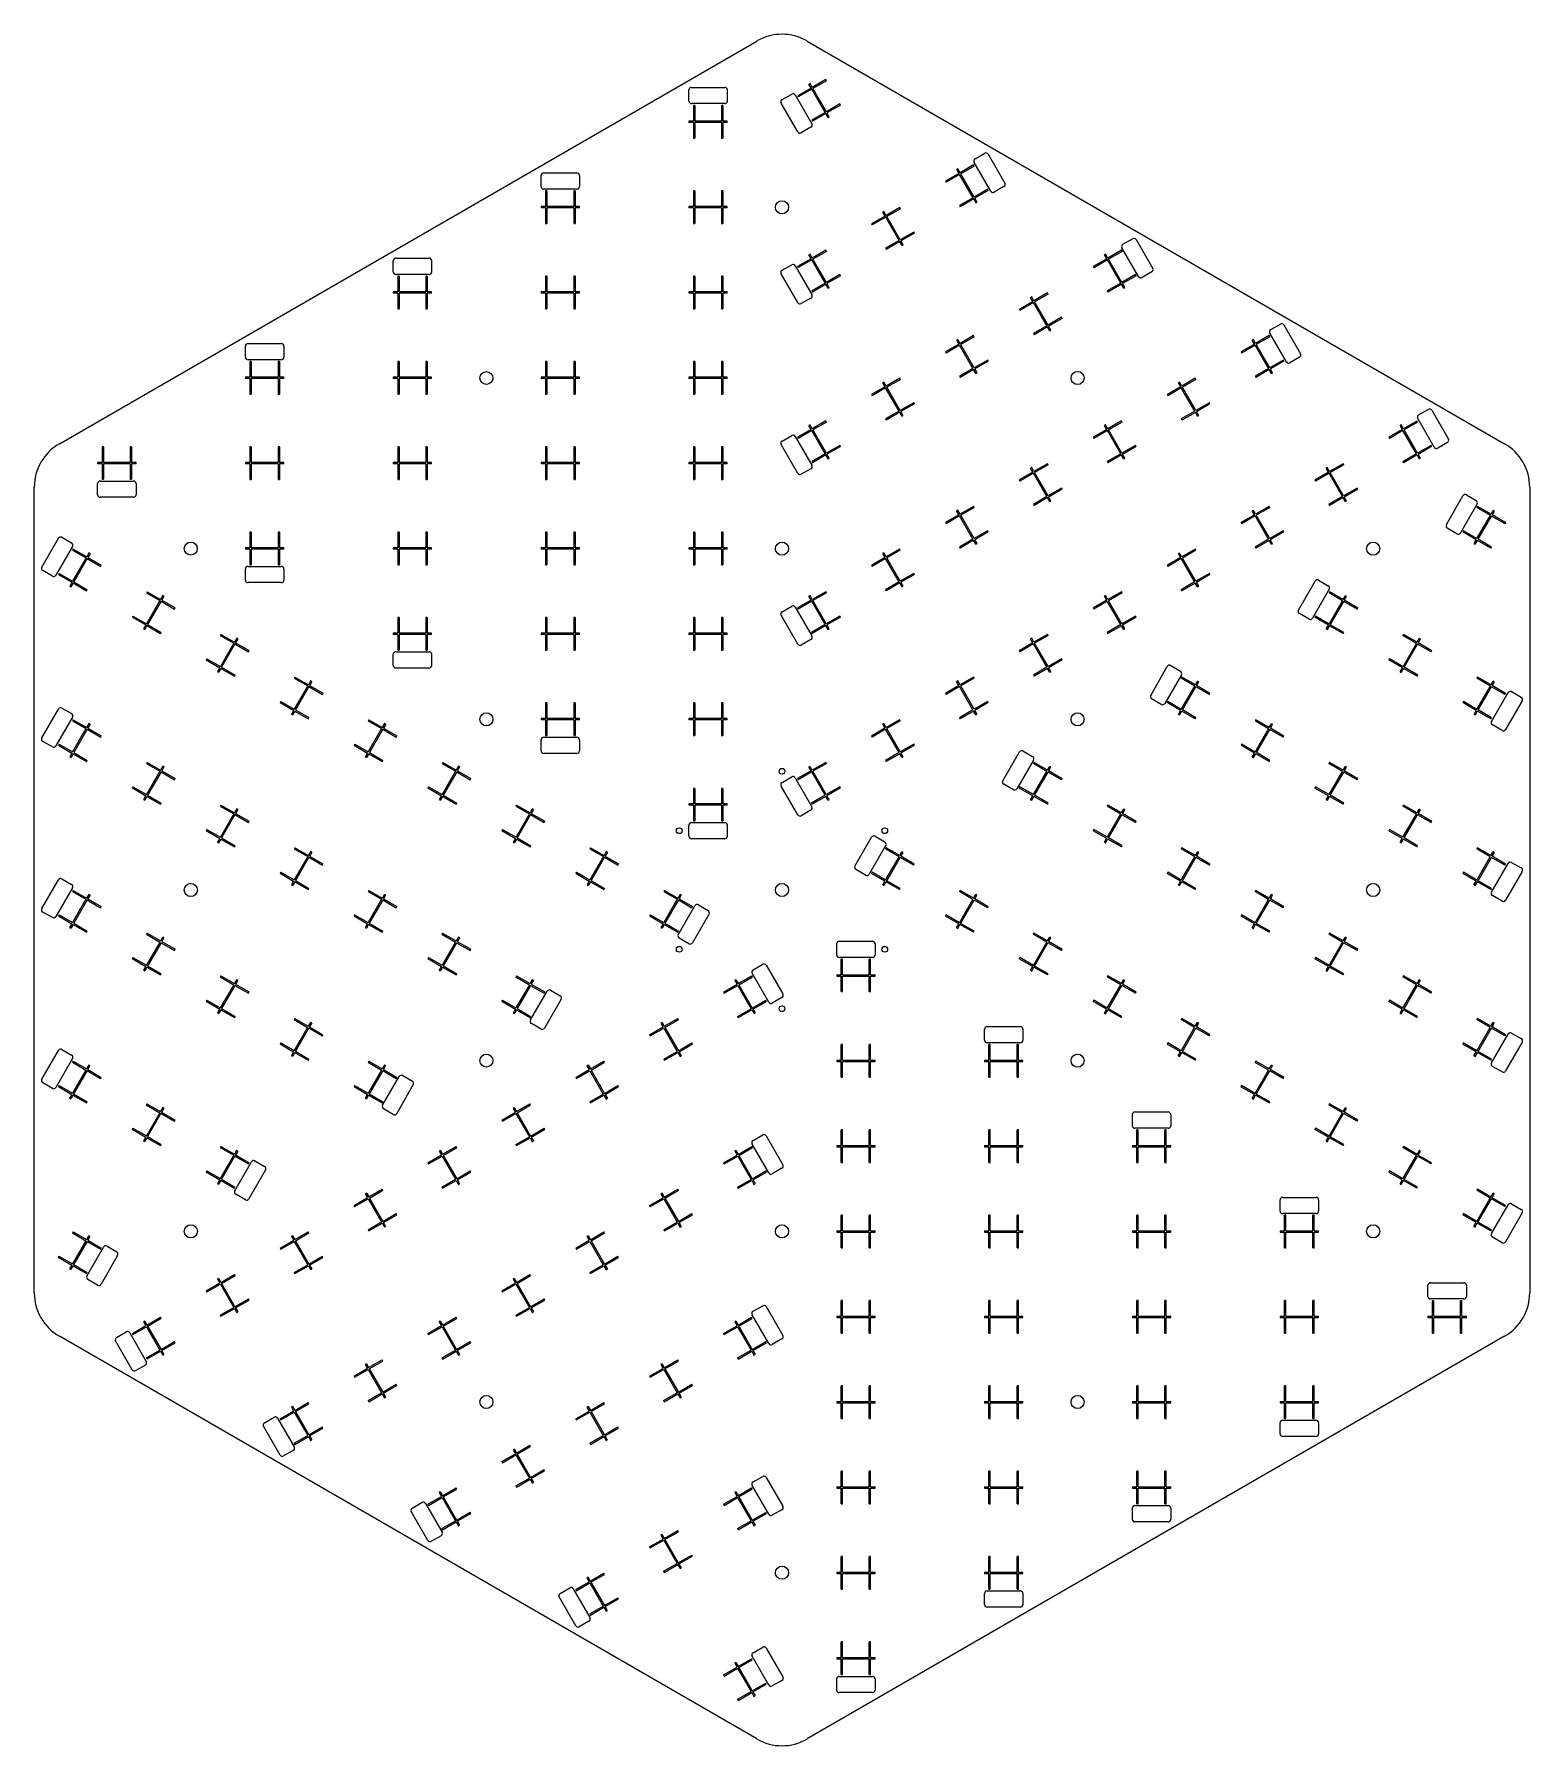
# Model space of a CAD drawing. Extents: x -11.5 to 11.5, y -13.2 to 13.2.
import ezdxf

# ---------------------------------------------------------------- set-up
doc = ezdxf.new("R2010")
doc.units = 0
doc.header["$MEASUREMENT"] = 0
doc.layers.get('0').update_dxf_attribs({"linetype": 'CONTINUOUS'})

msp = doc.modelspace()

# ---------------------------------------------------------------- linework, layer by layer
at = {"color": 7, "linetype": 'CONTINUOUS'}
for p, q in [((-11.113, 6.863), (-0.388, 13.055)), ((0.388, 13.055), (11.113, 6.863)), ((0.431, 12.402), (0.414, 12.392)), ((0.449, 12.332), (0.414, 12.392)), ((0.466, 12.342), (0.431, 12.402)), ((0.674, 12.462), (0.466, 12.342)), ((0.684, 12.445), (0.476, 12.325)), ((0.684, 12.445), (0.674, 12.462)), ((-1.432, 12.131), (-1.432, 12.302)), ((-1.392, 12.342), (-0.88, 12.342)), ((-0.841, 12.302), (-0.841, 12.131)), ((0.002, 12.154), (0.15, 12.24)), ((0.204, 12.225), (0.46, 11.782)), ((0.449, 12.332), (0.241, 12.212)), ((0.241, 12.212), (0.251, 12.195)), ((0.459, 12.315), (0.251, 12.195)), ((0.665, 11.957), (0.459, 12.315)), ((0.682, 11.967), (0.476, 12.325)), ((-0.88, 12.092), (-1.392, 12.092)), ((-1.343, 12.062), (-1.363, 12.062)), ((-1.363, 12.062), (-1.363, 11.822)), ((-1.343, 12.062), (-1.343, 11.822)), ((-0.91, 12.062), (-0.93, 12.062)), ((-0.93, 12.062), (-0.93, 11.822)), ((-0.91, 12.062), (-0.91, 11.822)), ((0.243, 11.657), (-0.013, 12.1)), ((0.665, 11.957), (0.457, 11.837)), ((0.675, 11.94), (0.467, 11.82)), ((0.709, 11.881), (0.675, 11.94)), ((0.89, 12.087), (0.682, 11.967)), ((0.9, 12.07), (0.692, 11.95)), ((0.727, 11.891), (0.692, 11.95)), ((0.709, 11.881), (0.727, 11.891)), ((0.9, 12.07), (0.89, 12.087)), ((-1.363, 11.822), (-1.432, 11.822)), ((-1.432, 11.822), (-1.432, 11.802)), ((-1.363, 11.802), (-1.432, 11.802)), ((-1.363, 11.802), (-1.363, 11.562)), ((-0.93, 11.822), (-1.343, 11.822)), ((-1.343, 11.802), (-1.343, 11.562)), ((-0.93, 11.802), (-1.343, 11.802)), ((-0.93, 11.802), (-0.93, 11.562)), ((-0.841, 11.822), (-0.91, 11.822)), ((-0.91, 11.802), (-0.91, 11.562)), ((-0.841, 11.802), (-0.91, 11.802)), ((-0.841, 11.802), (-0.841, 11.822)), ((0.445, 11.728), (0.297, 11.642)), ((0.457, 11.837), (0.467, 11.82)), ((-1.363, 11.562), (-1.343, 11.562)), ((-0.93, 11.562), (-0.91, 11.562)), ((2.969, 11.242), (3.117, 11.328)), ((2.704, 11.089), (2.687, 11.079)), ((2.721, 11.02), (2.687, 11.079)), ((2.739, 11.03), (2.704, 11.089)), ((2.946, 11.15), (2.739, 11.03)), ((2.956, 11.132), (2.749, 11.012)), ((2.956, 11.132), (2.946, 11.15)), ((3.211, 10.745), (2.955, 11.188)), ((3.171, 11.313), (3.427, 10.87)), ((-3.705, 10.818), (-3.705, 10.989)), ((-3.665, 11.029), (-3.154, 11.029)), ((-3.114, 10.989), (-3.114, 10.818)), ((2.721, 11.02), (2.513, 10.9)), ((2.513, 10.9), (2.523, 10.882)), ((2.731, 11.002), (2.523, 10.882)), ((2.938, 10.645), (2.731, 11.002)), ((2.955, 10.655), (2.749, 11.012)), ((3.413, 10.816), (3.264, 10.731)), ((-3.154, 10.779), (-3.665, 10.779)), ((-3.616, 10.75), (-3.636, 10.75)), ((-3.636, 10.75), (-3.636, 10.51)), ((-3.616, 10.75), (-3.616, 10.51)), ((-3.183, 10.75), (-3.203, 10.75)), ((-3.203, 10.75), (-3.203, 10.51)), ((-3.183, 10.75), (-3.183, 10.51)), ((-1.343, 10.75), (-1.363, 10.75)), ((-1.363, 10.75), (-1.363, 10.51)), ((-1.343, 10.75), (-1.343, 10.51)), ((-0.91, 10.75), (-0.93, 10.75)), ((-0.93, 10.75), (-0.93, 10.51)), ((-0.91, 10.75), (-0.91, 10.51)), ((2.938, 10.645), (2.73, 10.525)), ((2.948, 10.627), (2.74, 10.507)), ((2.982, 10.568), (2.948, 10.627)), ((3.163, 10.775), (2.955, 10.655)), ((3.173, 10.757), (2.965, 10.637)), ((2.999, 10.578), (2.965, 10.637)), ((2.982, 10.568), (2.999, 10.578)), ((3.173, 10.757), (3.163, 10.775)), ((-3.636, 10.51), (-3.705, 10.51)), ((-3.705, 10.51), (-3.705, 10.49)), ((-3.636, 10.49), (-3.705, 10.49)), ((-3.636, 10.49), (-3.636, 10.25)), ((-3.203, 10.51), (-3.616, 10.51)), ((-3.616, 10.49), (-3.616, 10.25)), ((-3.203, 10.49), (-3.616, 10.49)), ((-3.203, 10.49), (-3.203, 10.25)), ((-3.114, 10.51), (-3.183, 10.51)), ((-3.183, 10.49), (-3.183, 10.25)), ((-3.114, 10.49), (-3.183, 10.49)), ((-3.114, 10.49), (-3.114, 10.51)), ((-1.363, 10.51), (-1.432, 10.51)), ((-1.432, 10.51), (-1.432, 10.49)), ((-1.363, 10.49), (-1.432, 10.49)), ((-1.363, 10.49), (-1.363, 10.25)), ((-0.93, 10.51), (-1.343, 10.51)), ((-1.343, 10.49), (-1.343, 10.25)), ((-0.93, 10.49), (-1.343, 10.49)), ((-0.93, 10.49), (-0.93, 10.25)), ((-0.841, 10.51), (-0.91, 10.51)), ((-0.91, 10.49), (-0.91, 10.25)), ((-0.841, 10.49), (-0.91, 10.49)), ((-0.841, 10.49), (-0.841, 10.51)), ((1.585, 10.363), (1.377, 10.243)), ((1.595, 10.346), (1.387, 10.226)), ((1.568, 10.433), (1.55, 10.423)), ((1.585, 10.363), (1.55, 10.423)), ((1.602, 10.373), (1.568, 10.433)), ((1.801, 9.988), (1.595, 10.346)), ((1.81, 10.493), (1.602, 10.373)), ((1.82, 10.476), (1.612, 10.356)), ((1.819, 9.998), (1.612, 10.356)), ((1.82, 10.476), (1.81, 10.493)), ((2.73, 10.525), (2.74, 10.507)), ((-3.636, 10.25), (-3.616, 10.25)), ((-3.203, 10.25), (-3.183, 10.25)), ((-1.363, 10.25), (-1.343, 10.25)), ((-0.93, 10.25), (-0.91, 10.25)), ((1.377, 10.243), (1.387, 10.226)), ((2.026, 10.118), (1.819, 9.998)), ((2.036, 10.101), (1.829, 9.981)), ((2.036, 10.101), (2.026, 10.118)), ((5.243, 9.93), (5.391, 10.015)), ((5.445, 10.001), (5.701, 9.558)), ((0.431, 9.777), (0.414, 9.767)), ((0.448, 9.707), (0.414, 9.767)), ((0.466, 9.717), (0.431, 9.777)), ((0.673, 9.837), (0.466, 9.717)), ((0.683, 9.82), (0.476, 9.7)), ((0.683, 9.82), (0.673, 9.837)), ((1.801, 9.988), (1.593, 9.868)), ((1.593, 9.868), (1.603, 9.851)), ((1.811, 9.971), (1.603, 9.851)), ((1.846, 9.912), (1.811, 9.971)), ((1.863, 9.922), (1.829, 9.981)), ((1.846, 9.912), (1.863, 9.922)), ((4.977, 9.776), (4.96, 9.766)), ((4.994, 9.707), (4.96, 9.766)), ((5.011, 9.717), (4.977, 9.776)), ((5.219, 9.837), (5.011, 9.717)), ((5.229, 9.819), (5.021, 9.699)), ((5.229, 9.819), (5.219, 9.837)), ((5.484, 9.433), (5.228, 9.876)), ((-5.978, 9.505), (-5.978, 9.677)), ((-5.939, 9.716), (-5.427, 9.716)), ((-5.388, 9.677), (-5.388, 9.505)), ((0.243, 9.032), (-0.013, 9.475)), ((0.001, 9.529), (0.15, 9.614)), ((0.204, 9.6), (0.459, 9.157)), ((0.448, 9.707), (0.24, 9.587)), ((0.24, 9.587), (0.25, 9.57)), ((0.458, 9.69), (0.25, 9.57)), ((0.665, 9.332), (0.458, 9.69)), ((0.682, 9.342), (0.476, 9.7)), ((4.994, 9.707), (4.786, 9.587)), ((4.786, 9.587), (4.796, 9.569)), ((5.004, 9.689), (4.796, 9.569)), ((5.211, 9.332), (5.004, 9.689)), ((5.228, 9.342), (5.021, 9.699)), ((5.686, 9.504), (5.538, 9.418)), ((-5.427, 9.466), (-5.939, 9.466)), ((-5.889, 9.438), (-5.909, 9.438)), ((-5.909, 9.438), (-5.909, 9.198)), ((-5.889, 9.438), (-5.889, 9.198)), ((-5.456, 9.438), (-5.476, 9.438)), ((-5.476, 9.438), (-5.476, 9.198)), ((-5.456, 9.438), (-5.456, 9.198)), ((-3.616, 9.438), (-3.636, 9.438)), ((-3.636, 9.438), (-3.636, 9.198)), ((-3.616, 9.438), (-3.616, 9.198)), ((-3.183, 9.438), (-3.203, 9.438)), ((-3.203, 9.438), (-3.203, 9.198)), ((-3.183, 9.438), (-3.183, 9.198)), ((-1.343, 9.437), (-1.363, 9.437)), ((-1.363, 9.437), (-1.363, 9.197)), ((-1.343, 9.437), (-1.343, 9.197)), ((-0.91, 9.437), (-0.93, 9.437)), ((-0.93, 9.437), (-0.93, 9.197)), ((-0.91, 9.437), (-0.91, 9.197)), ((0.665, 9.332), (0.457, 9.212)), ((0.457, 9.212), (0.467, 9.195)), ((0.675, 9.315), (0.467, 9.195)), ((0.709, 9.255), (0.675, 9.315)), ((0.89, 9.462), (0.682, 9.342)), ((0.9, 9.445), (0.692, 9.325)), ((0.726, 9.265), (0.692, 9.325)), ((0.709, 9.255), (0.726, 9.265)), ((0.9, 9.445), (0.89, 9.462)), ((5.211, 9.332), (5.003, 9.212)), ((5.003, 9.212), (5.013, 9.194)), ((5.221, 9.314), (5.013, 9.194)), ((5.255, 9.255), (5.221, 9.314)), ((5.436, 9.462), (5.228, 9.342)), ((5.446, 9.444), (5.238, 9.324)), ((5.272, 9.265), (5.238, 9.324)), ((5.255, 9.255), (5.272, 9.265)), ((5.446, 9.444), (5.436, 9.462)), ((-5.909, 9.198), (-5.978, 9.198)), ((-5.978, 9.198), (-5.978, 9.178)), ((-5.909, 9.178), (-5.978, 9.178)), ((-5.909, 9.178), (-5.909, 8.938)), ((-5.476, 9.198), (-5.889, 9.198)), ((-5.889, 9.178), (-5.889, 8.938)), ((-5.476, 9.178), (-5.889, 9.178)), ((-5.476, 9.178), (-5.476, 8.938)), ((-5.388, 9.198), (-5.456, 9.198)), ((-5.456, 9.178), (-5.456, 8.938)), ((-5.388, 9.178), (-5.456, 9.178)), ((-5.388, 9.178), (-5.388, 9.198)), ((-3.636, 9.198), (-3.705, 9.198)), ((-3.705, 9.198), (-3.705, 9.178)), ((-3.636, 9.178), (-3.705, 9.178)), ((-3.636, 9.178), (-3.636, 8.938)), ((-3.203, 9.198), (-3.616, 9.198)), ((-3.616, 9.178), (-3.616, 8.938)), ((-3.203, 9.178), (-3.616, 9.178)), ((-3.203, 9.178), (-3.203, 8.938)), ((-3.114, 9.198), (-3.183, 9.198)), ((-3.183, 9.178), (-3.183, 8.938)), ((-3.114, 9.178), (-3.183, 9.178)), ((-3.114, 9.178), (-3.114, 9.198)), ((-1.363, 9.197), (-1.432, 9.197)), ((-1.432, 9.197), (-1.432, 9.177)), ((-1.363, 9.177), (-1.432, 9.177)), ((-1.363, 9.177), (-1.363, 8.937)), ((-0.93, 9.197), (-1.343, 9.197)), ((-1.343, 9.177), (-1.343, 8.937)), ((-0.93, 9.177), (-1.343, 9.177)), ((-0.93, 9.177), (-0.93, 8.937)), ((-0.841, 9.197), (-0.91, 9.197)), ((-0.91, 9.177), (-0.91, 8.937)), ((-0.841, 9.177), (-0.91, 9.177)), ((-0.841, 9.177), (-0.841, 9.197)), ((0.445, 9.103), (0.297, 9.017)), ((3.857, 9.051), (3.65, 8.931)), ((3.867, 9.033), (3.66, 8.913)), ((3.84, 9.12), (3.823, 9.11)), ((3.857, 9.051), (3.823, 9.11)), ((3.875, 9.061), (3.84, 9.12)), ((4.074, 8.676), (3.867, 9.033)), ((4.083, 9.181), (3.875, 9.061)), ((4.093, 9.163), (3.885, 9.043)), ((4.091, 8.686), (3.885, 9.043)), ((4.093, 9.163), (4.083, 9.181)), ((-5.909, 8.938), (-5.889, 8.938)), ((-5.476, 8.938), (-5.456, 8.938)), ((-3.636, 8.938), (-3.616, 8.938)), ((-3.203, 8.938), (-3.183, 8.938)), ((-1.363, 8.937), (-1.343, 8.937)), ((-0.93, 8.937), (-0.91, 8.937)), ((3.65, 8.931), (3.66, 8.913)), ((4.299, 8.806), (4.091, 8.686)), ((4.309, 8.788), (4.101, 8.668)), ((4.309, 8.788), (4.299, 8.806)), ((7.516, 8.618), (7.665, 8.703)), ((7.718, 8.689), (7.974, 8.245)), ((2.704, 8.464), (2.687, 8.454)), ((2.721, 8.394), (2.687, 8.454)), ((2.738, 8.404), (2.704, 8.464)), ((2.946, 8.524), (2.738, 8.404)), ((2.956, 8.507), (2.748, 8.387)), ((2.956, 8.507), (2.946, 8.524)), ((4.074, 8.676), (3.866, 8.556)), ((3.866, 8.556), (3.876, 8.538)), ((4.084, 8.658), (3.876, 8.538)), ((4.118, 8.599), (4.084, 8.658)), ((4.136, 8.609), (4.101, 8.668)), ((4.118, 8.599), (4.136, 8.609)), ((7.25, 8.464), (7.232, 8.454)), ((7.267, 8.394), (7.232, 8.454)), ((7.284, 8.404), (7.25, 8.464)), ((7.492, 8.524), (7.284, 8.404)), ((7.502, 8.507), (7.294, 8.387)), ((7.502, 8.507), (7.492, 8.524)), ((7.758, 8.12), (7.502, 8.564)), ((-8.251, 8.192), (-8.251, 8.364)), ((-8.212, 8.403), (-7.7, 8.403)), ((-7.661, 8.364), (-7.661, 8.192)), ((2.721, 8.394), (2.513, 8.274)), ((2.513, 8.274), (2.523, 8.257)), ((2.731, 8.377), (2.523, 8.257)), ((2.937, 8.019), (2.731, 8.377)), ((2.955, 8.029), (2.748, 8.387)), ((7.267, 8.394), (7.059, 8.274)), ((7.059, 8.274), (7.069, 8.257)), ((7.277, 8.377), (7.069, 8.257)), ((7.483, 8.019), (7.277, 8.377)), ((7.501, 8.029), (7.294, 8.387)), ((7.96, 8.192), (7.812, 8.106)), ((-7.7, 8.153), (-8.212, 8.153)), ((-8.163, 8.126), (-8.183, 8.126)), ((-8.183, 8.126), (-8.183, 7.886)), ((-8.163, 8.126), (-8.163, 7.886)), ((-7.73, 8.126), (-7.75, 8.126)), ((-7.75, 8.126), (-7.75, 7.886)), ((-7.73, 8.126), (-7.73, 7.886)), ((-5.889, 8.126), (-5.909, 8.126)), ((-5.909, 8.126), (-5.909, 7.886)), ((-5.889, 8.126), (-5.889, 7.886)), ((-5.456, 8.126), (-5.476, 8.126)), ((-5.476, 8.126), (-5.476, 7.886)), ((-5.456, 8.126), (-5.456, 7.886)), ((-3.616, 8.125), (-3.636, 8.125)), ((-3.636, 8.125), (-3.636, 7.885)), ((-3.616, 8.125), (-3.616, 7.885)), ((-3.183, 8.125), (-3.203, 8.125)), ((-3.203, 8.125), (-3.203, 7.885)), ((-3.183, 8.125), (-3.183, 7.885)), ((-1.343, 8.125), (-1.363, 8.125)), ((-1.363, 8.125), (-1.363, 7.885)), ((-1.343, 8.125), (-1.343, 7.885)), ((-0.91, 8.125), (-0.93, 8.125)), ((-0.93, 8.125), (-0.93, 7.885)), ((-0.91, 8.125), (-0.91, 7.885)), ((2.937, 8.019), (2.73, 7.899)), ((2.73, 7.899), (2.74, 7.882)), ((2.947, 8.002), (2.74, 7.882)), ((2.982, 7.943), (2.947, 8.002)), ((3.163, 8.149), (2.955, 8.029)), ((3.173, 8.132), (2.965, 8.012)), ((2.999, 7.953), (2.965, 8.012)), ((2.982, 7.943), (2.999, 7.953)), ((3.173, 8.132), (3.163, 8.149)), ((7.483, 8.019), (7.275, 7.899)), ((7.275, 7.899), (7.285, 7.882)), ((7.493, 8.002), (7.285, 7.882)), ((7.528, 7.942), (7.493, 8.002)), ((7.708, 8.149), (7.501, 8.029)), ((7.718, 8.132), (7.511, 8.012)), ((7.545, 7.952), (7.511, 8.012)), ((7.528, 7.942), (7.545, 7.952)), ((7.718, 8.132), (7.708, 8.149)), ((-8.183, 7.886), (-8.251, 7.886)), ((-8.251, 7.886), (-8.251, 7.866)), ((-8.183, 7.866), (-8.251, 7.866)), ((-8.183, 7.866), (-8.183, 7.626)), ((-7.75, 7.886), (-8.163, 7.886)), ((-8.163, 7.866), (-8.163, 7.626)), ((-7.75, 7.866), (-8.163, 7.866)), ((-7.75, 7.866), (-7.75, 7.626)), ((-7.661, 7.886), (-7.73, 7.886)), ((-7.73, 7.866), (-7.73, 7.626)), ((-7.661, 7.866), (-7.73, 7.866)), ((-7.661, 7.866), (-7.661, 7.886)), ((-5.909, 7.886), (-5.978, 7.886)), ((-5.978, 7.886), (-5.978, 7.866)), ((-5.909, 7.866), (-5.978, 7.866)), ((-5.909, 7.866), (-5.909, 7.626)), ((-5.476, 7.886), (-5.889, 7.886)), ((-5.889, 7.866), (-5.889, 7.626)), ((-5.476, 7.866), (-5.889, 7.866)), ((-5.476, 7.866), (-5.476, 7.626)), ((-5.388, 7.886), (-5.456, 7.886)), ((-5.456, 7.866), (-5.456, 7.626)), ((-5.388, 7.866), (-5.456, 7.866)), ((-5.388, 7.866), (-5.388, 7.886)), ((-3.636, 7.885), (-3.705, 7.885)), ((-3.705, 7.885), (-3.705, 7.865)), ((-3.636, 7.865), (-3.705, 7.865)), ((-3.636, 7.865), (-3.636, 7.625)), ((-3.203, 7.885), (-3.616, 7.885)), ((-3.616, 7.865), (-3.616, 7.625)), ((-3.203, 7.865), (-3.616, 7.865)), ((-3.203, 7.865), (-3.203, 7.625)), ((-3.114, 7.885), (-3.183, 7.885)), ((-3.183, 7.865), (-3.183, 7.625)), ((-3.114, 7.865), (-3.183, 7.865)), ((-3.114, 7.865), (-3.114, 7.885)), ((-1.363, 7.885), (-1.432, 7.885)), ((-1.432, 7.885), (-1.432, 7.865)), ((-1.363, 7.865), (-1.432, 7.865)), ((-1.363, 7.865), (-1.363, 7.625)), ((-0.93, 7.885), (-1.343, 7.885)), ((-1.343, 7.865), (-1.343, 7.625)), ((-0.93, 7.865), (-1.343, 7.865)), ((-0.93, 7.865), (-0.93, 7.625)), ((-0.841, 7.885), (-0.91, 7.885)), ((-0.91, 7.865), (-0.91, 7.625)), ((-0.841, 7.865), (-0.91, 7.865)), ((-0.841, 7.865), (-0.841, 7.885)), ((1.584, 7.738), (1.377, 7.618)), ((1.594, 7.721), (1.387, 7.601)), ((1.567, 7.808), (1.55, 7.798)), ((1.584, 7.738), (1.55, 7.798)), ((1.602, 7.748), (1.567, 7.808)), ((1.801, 7.363), (1.594, 7.721)), ((1.81, 7.868), (1.602, 7.748)), ((1.82, 7.851), (1.612, 7.731)), ((1.818, 7.373), (1.612, 7.731)), ((1.82, 7.851), (1.81, 7.868)), ((6.13, 7.738), (5.922, 7.618)), ((6.14, 7.721), (5.932, 7.601)), ((6.113, 7.807), (6.096, 7.797)), ((6.13, 7.738), (6.096, 7.797)), ((6.148, 7.748), (6.113, 7.807)), ((6.347, 7.363), (6.14, 7.721)), ((6.355, 7.868), (6.148, 7.748)), ((6.365, 7.851), (6.158, 7.731)), ((6.364, 7.373), (6.158, 7.731)), ((6.365, 7.851), (6.355, 7.868)), ((-8.183, 7.626), (-8.163, 7.626)), ((-7.75, 7.626), (-7.73, 7.626)), ((-5.909, 7.626), (-5.889, 7.626)), ((-5.476, 7.626), (-5.456, 7.626)), ((-3.636, 7.625), (-3.616, 7.625)), ((-3.203, 7.625), (-3.183, 7.625)), ((-1.363, 7.625), (-1.343, 7.625)), ((-0.93, 7.625), (-0.91, 7.625)), ((1.377, 7.618), (1.387, 7.601)), ((2.026, 7.493), (1.818, 7.373)), ((2.036, 7.476), (1.828, 7.356)), ((2.036, 7.476), (2.026, 7.493)), ((5.922, 7.618), (5.932, 7.601)), ((6.572, 7.493), (6.364, 7.373)), ((6.582, 7.475), (6.374, 7.355)), ((6.582, 7.475), (6.572, 7.493)), ((9.79, 7.305), (9.938, 7.391)), ((9.992, 7.376), (10.248, 6.933)), ((0.431, 7.152), (0.414, 7.142)), ((0.448, 7.082), (0.414, 7.142)), ((0.465, 7.092), (0.431, 7.152)), ((0.673, 7.212), (0.465, 7.092)), ((0.683, 7.195), (0.475, 7.075)), ((0.683, 7.195), (0.673, 7.212)), ((1.801, 7.363), (1.593, 7.243)), ((1.593, 7.243), (1.603, 7.226)), ((1.811, 7.346), (1.603, 7.226)), ((1.845, 7.286), (1.811, 7.346)), ((1.863, 7.296), (1.828, 7.356)), ((1.845, 7.286), (1.863, 7.296)), ((4.977, 7.151), (4.959, 7.141)), ((4.994, 7.082), (4.959, 7.141)), ((5.011, 7.092), (4.977, 7.151)), ((5.219, 7.212), (5.011, 7.092)), ((5.229, 7.194), (5.021, 7.074)), ((5.229, 7.194), (5.219, 7.212)), ((6.347, 7.363), (6.139, 7.243)), ((6.139, 7.243), (6.149, 7.225)), ((6.357, 7.345), (6.149, 7.225)), ((6.391, 7.286), (6.357, 7.345)), ((6.408, 7.296), (6.374, 7.355)), ((6.391, 7.286), (6.408, 7.296)), ((9.522, 7.151), (9.505, 7.141)), ((9.539, 7.081), (9.505, 7.141)), ((9.557, 7.091), (9.522, 7.151)), ((9.765, 7.211), (9.557, 7.091)), ((9.775, 7.194), (9.567, 7.074)), ((9.775, 7.194), (9.765, 7.211)), ((10.031, 6.808), (9.776, 7.251)), ((0.243, 6.407), (-0.013, 6.85)), ((0.001, 6.904), (0.149, 6.989)), ((0.203, 6.975), (0.459, 6.532)), ((0.448, 7.082), (0.24, 6.962)), ((0.24, 6.962), (0.25, 6.945)), ((0.458, 7.065), (0.25, 6.945)), ((0.664, 6.707), (0.458, 7.065)), ((0.682, 6.717), (0.475, 7.075)), ((4.994, 7.082), (4.786, 6.962)), ((4.786, 6.962), (4.796, 6.944)), ((5.004, 7.064), (4.796, 6.944)), ((5.21, 6.707), (5.004, 7.064)), ((5.228, 6.717), (5.021, 7.074)), ((9.539, 7.081), (9.332, 6.961)), ((9.332, 6.961), (9.342, 6.944)), ((9.549, 7.064), (9.342, 6.944)), ((9.756, 6.706), (9.549, 7.064)), ((9.773, 6.716), (9.567, 7.074)), ((10.234, 6.879), (10.085, 6.794)), ((-10.436, 6.815), (-10.456, 6.815)), ((-10.456, 6.815), (-10.456, 6.575)), ((-10.436, 6.815), (-10.436, 6.575)), ((-10.003, 6.815), (-10.023, 6.815)), ((-10.023, 6.815), (-10.023, 6.575)), ((-10.003, 6.815), (-10.003, 6.575)), ((-8.163, 6.814), (-8.183, 6.814)), ((-8.183, 6.814), (-8.183, 6.574)), ((-8.163, 6.814), (-8.163, 6.574)), ((-7.73, 6.814), (-7.75, 6.814)), ((-7.75, 6.814), (-7.75, 6.574)), ((-7.73, 6.814), (-7.73, 6.574)), ((-5.889, 6.814), (-5.909, 6.814)), ((-5.909, 6.814), (-5.909, 6.574)), ((-5.889, 6.814), (-5.889, 6.574)), ((-5.456, 6.814), (-5.476, 6.814)), ((-5.476, 6.814), (-5.476, 6.574)), ((-5.456, 6.814), (-5.456, 6.574)), ((-3.616, 6.813), (-3.636, 6.813)), ((-3.636, 6.813), (-3.636, 6.573)), ((-3.616, 6.813), (-3.616, 6.573)), ((-3.183, 6.813), (-3.203, 6.813)), ((-3.203, 6.813), (-3.203, 6.573)), ((-3.183, 6.813), (-3.183, 6.573)), ((-1.343, 6.813), (-1.363, 6.813)), ((-1.363, 6.813), (-1.363, 6.573)), ((-1.343, 6.813), (-1.343, 6.573)), ((-0.91, 6.813), (-0.93, 6.813)), ((-0.93, 6.813), (-0.93, 6.573)), ((-0.91, 6.813), (-0.91, 6.573)), ((0.664, 6.707), (0.457, 6.587)), ((0.457, 6.587), (0.467, 6.57)), ((0.674, 6.69), (0.467, 6.57)), ((0.709, 6.63), (0.674, 6.69)), ((0.89, 6.837), (0.682, 6.717)), ((0.9, 6.82), (0.692, 6.7)), ((0.726, 6.64), (0.692, 6.7)), ((0.709, 6.63), (0.726, 6.64)), ((0.9, 6.82), (0.89, 6.837)), ((5.21, 6.707), (5.002, 6.587)), ((5.002, 6.587), (5.012, 6.569)), ((5.22, 6.689), (5.012, 6.569)), ((5.255, 6.63), (5.22, 6.689)), ((5.435, 6.837), (5.228, 6.717)), ((5.445, 6.819), (5.238, 6.699)), ((5.272, 6.64), (5.238, 6.699)), ((5.255, 6.63), (5.272, 6.64)), ((5.445, 6.819), (5.435, 6.837)), ((9.756, 6.706), (9.548, 6.586)), ((9.548, 6.586), (9.558, 6.569)), ((9.766, 6.689), (9.558, 6.569)), ((9.8, 6.629), (9.766, 6.689)), ((9.981, 6.836), (9.773, 6.716)), ((9.991, 6.819), (9.783, 6.699)), ((9.818, 6.639), (9.783, 6.699)), ((9.8, 6.629), (9.818, 6.639)), ((9.991, 6.819), (9.981, 6.836)), ((-10.456, 6.575), (-10.525, 6.575)), ((-10.525, 6.575), (-10.525, 6.555)), ((-10.456, 6.555), (-10.525, 6.555)), ((-10.456, 6.555), (-10.456, 6.315)), ((-10.023, 6.575), (-10.436, 6.575)), ((-10.436, 6.555), (-10.436, 6.315)), ((-10.023, 6.555), (-10.436, 6.555)), ((-10.023, 6.555), (-10.023, 6.315)), ((-9.934, 6.575), (-10.003, 6.575)), ((-10.003, 6.555), (-10.003, 6.315)), ((-9.934, 6.555), (-10.003, 6.555)), ((-9.934, 6.555), (-9.934, 6.575)), ((-8.183, 6.574), (-8.251, 6.574)), ((-8.251, 6.574), (-8.251, 6.554)), ((-8.183, 6.554), (-8.251, 6.554)), ((-8.183, 6.554), (-8.183, 6.314)), ((-7.75, 6.574), (-8.163, 6.574)), ((-8.163, 6.554), (-8.163, 6.314)), ((-7.75, 6.554), (-8.163, 6.554)), ((-7.75, 6.554), (-7.75, 6.314)), ((-7.661, 6.574), (-7.73, 6.574)), ((-7.73, 6.554), (-7.73, 6.314)), ((-7.661, 6.554), (-7.73, 6.554)), ((-7.661, 6.554), (-7.661, 6.574)), ((-5.909, 6.574), (-5.978, 6.574)), ((-5.978, 6.574), (-5.978, 6.554)), ((-5.909, 6.554), (-5.978, 6.554)), ((-5.909, 6.554), (-5.909, 6.314)), ((-5.476, 6.574), (-5.889, 6.574)), ((-5.889, 6.554), (-5.889, 6.314)), ((-5.476, 6.554), (-5.889, 6.554)), ((-5.476, 6.554), (-5.476, 6.314)), ((-5.388, 6.574), (-5.456, 6.574)), ((-5.456, 6.554), (-5.456, 6.314)), ((-5.388, 6.554), (-5.456, 6.554)), ((-5.388, 6.554), (-5.388, 6.574)), ((-3.636, 6.573), (-3.705, 6.573)), ((-3.705, 6.573), (-3.705, 6.553)), ((-3.636, 6.553), (-3.705, 6.553)), ((-3.636, 6.553), (-3.636, 6.313)), ((-3.203, 6.573), (-3.616, 6.573)), ((-3.616, 6.553), (-3.616, 6.313)), ((-3.203, 6.553), (-3.616, 6.553)), ((-3.203, 6.553), (-3.203, 6.313)), ((-3.114, 6.573), (-3.183, 6.573)), ((-3.183, 6.553), (-3.183, 6.313)), ((-3.114, 6.553), (-3.183, 6.553)), ((-3.114, 6.553), (-3.114, 6.573)), ((-1.363, 6.573), (-1.432, 6.573)), ((-1.432, 6.573), (-1.432, 6.553)), ((-1.363, 6.553), (-1.432, 6.553)), ((-1.363, 6.553), (-1.363, 6.313)), ((-0.93, 6.573), (-1.343, 6.573)), ((-1.343, 6.553), (-1.343, 6.313)), ((-0.93, 6.553), (-1.343, 6.553)), ((-0.93, 6.553), (-0.93, 6.313)), ((-0.841, 6.573), (-0.91, 6.573)), ((-0.91, 6.553), (-0.91, 6.313)), ((-0.841, 6.553), (-0.91, 6.553)), ((-0.841, 6.553), (-0.841, 6.573)), ((0.445, 6.478), (0.296, 6.392)), ((3.857, 6.425), (3.649, 6.305)), ((3.867, 6.408), (3.659, 6.288)), ((3.84, 6.495), (3.823, 6.485)), ((3.857, 6.425), (3.823, 6.485)), ((3.874, 6.435), (3.84, 6.495)), ((4.074, 6.05), (3.867, 6.408)), ((4.082, 6.555), (3.874, 6.435)), ((4.092, 6.538), (3.884, 6.418)), ((4.091, 6.06), (3.884, 6.418)), ((4.092, 6.538), (4.082, 6.555)), ((8.403, 6.425), (8.195, 6.305)), ((8.413, 6.408), (8.205, 6.288)), ((8.386, 6.495), (8.369, 6.485)), ((8.403, 6.425), (8.369, 6.485)), ((8.42, 6.435), (8.386, 6.495)), ((8.619, 6.05), (8.413, 6.408)), ((8.628, 6.555), (8.42, 6.435)), ((8.638, 6.538), (8.43, 6.418)), ((8.637, 6.06), (8.43, 6.418)), ((8.638, 6.538), (8.628, 6.555)), ((-11.5, -6.192), (-11.5, 6.192)), ((-10.525, 6.078), (-10.525, 6.25)), ((-10.485, 6.289), (-9.974, 6.289)), ((-10.456, 6.315), (-10.436, 6.315)), ((-10.023, 6.315), (-10.003, 6.315)), ((-9.934, 6.25), (-9.934, 6.078)), ((-8.183, 6.314), (-8.163, 6.314)), ((-7.75, 6.314), (-7.73, 6.314)), ((-5.909, 6.314), (-5.889, 6.314)), ((-5.476, 6.314), (-5.456, 6.314)), ((-3.636, 6.313), (-3.616, 6.313)), ((-3.203, 6.313), (-3.183, 6.313)), ((-1.363, 6.313), (-1.343, 6.313)), ((-0.93, 6.313), (-0.91, 6.313)), ((3.649, 6.305), (3.659, 6.288)), ((4.299, 6.18), (4.091, 6.06)), ((4.309, 6.163), (4.101, 6.043)), ((4.309, 6.163), (4.299, 6.18)), ((8.195, 6.305), (8.205, 6.288)), ((8.845, 6.18), (8.637, 6.06)), ((8.855, 6.163), (8.647, 6.043)), ((8.855, 6.163), (8.845, 6.18)), ((10.217, 5.618), (10.473, 6.061)), ((10.526, 6.075), (10.675, 5.99)), ((11.5, 6.192), (11.5, -6.192)), ((-9.974, 6.039), (-10.485, 6.039)), ((2.704, 5.839), (2.686, 5.829)), ((2.721, 5.769), (2.686, 5.829)), ((2.738, 5.779), (2.704, 5.839)), ((2.946, 5.899), (2.738, 5.779)), ((2.956, 5.882), (2.748, 5.762)), ((2.956, 5.882), (2.946, 5.899)), ((4.074, 6.05), (3.866, 5.93)), ((3.866, 5.93), (3.876, 5.913)), ((4.084, 6.033), (3.876, 5.913)), ((4.118, 5.974), (4.084, 6.033)), ((4.135, 5.984), (4.101, 6.043)), ((4.118, 5.974), (4.135, 5.984)), ((7.249, 5.838), (7.232, 5.828)), ((7.266, 5.769), (7.232, 5.828)), ((7.284, 5.779), (7.249, 5.838)), ((7.492, 5.899), (7.284, 5.779)), ((7.502, 5.882), (7.294, 5.762)), ((7.502, 5.882), (7.492, 5.899)), ((8.619, 6.05), (8.412, 5.93)), ((8.412, 5.93), (8.422, 5.913)), ((8.629, 6.033), (8.422, 5.913)), ((8.664, 5.973), (8.629, 6.033)), ((8.681, 5.983), (8.647, 6.043)), ((8.664, 5.973), (8.681, 5.983)), ((10.689, 5.936), (10.433, 5.493)), ((10.697, 5.898), (10.687, 5.88)), ((10.894, 5.76), (10.687, 5.88)), ((10.904, 5.778), (10.697, 5.898)), ((10.904, 5.778), (10.939, 5.837)), ((10.922, 5.768), (10.956, 5.827)), ((10.956, 5.827), (10.939, 5.837)), ((2.721, 5.769), (2.513, 5.649)), ((2.513, 5.649), (2.523, 5.632)), ((2.731, 5.752), (2.523, 5.632)), ((2.937, 5.394), (2.731, 5.752)), ((2.955, 5.404), (2.748, 5.762)), ((7.266, 5.769), (7.059, 5.649)), ((7.059, 5.649), (7.069, 5.632)), ((7.276, 5.752), (7.069, 5.632)), ((7.483, 5.394), (7.276, 5.752)), ((7.5, 5.404), (7.294, 5.762)), ((10.379, 5.478), (10.231, 5.564)), ((10.688, 5.403), (10.894, 5.76)), ((10.705, 5.393), (10.912, 5.75)), ((11.12, 5.63), (10.912, 5.75)), ((11.13, 5.648), (10.922, 5.768)), ((11.12, 5.63), (11.13, 5.648)), ((-11.384, 4.965), (-11.128, 5.408)), ((-10.912, 5.283), (-11.168, 4.84)), ((-11.075, 5.423), (-10.926, 5.337)), ((-8.163, 5.502), (-8.183, 5.502)), ((-8.183, 5.502), (-8.183, 5.262)), ((-8.163, 5.502), (-8.163, 5.262)), ((-7.73, 5.502), (-7.75, 5.502)), ((-7.75, 5.502), (-7.75, 5.262)), ((-7.73, 5.502), (-7.73, 5.262)), ((-5.889, 5.501), (-5.909, 5.501)), ((-5.909, 5.501), (-5.909, 5.261)), ((-5.889, 5.501), (-5.889, 5.261)), ((-5.456, 5.501), (-5.476, 5.501)), ((-5.476, 5.501), (-5.476, 5.261)), ((-5.456, 5.501), (-5.456, 5.261)), ((-3.616, 5.501), (-3.636, 5.501)), ((-3.636, 5.501), (-3.636, 5.261)), ((-3.616, 5.501), (-3.616, 5.261)), ((-3.183, 5.501), (-3.203, 5.501)), ((-3.203, 5.501), (-3.203, 5.261)), ((-3.183, 5.501), (-3.183, 5.261)), ((-1.343, 5.5), (-1.363, 5.5)), ((-1.363, 5.5), (-1.363, 5.26)), ((-1.343, 5.5), (-1.343, 5.26)), ((-0.91, 5.5), (-0.93, 5.5)), ((-0.93, 5.5), (-0.93, 5.26)), ((-0.91, 5.5), (-0.91, 5.26)), ((2.937, 5.394), (2.729, 5.274)), ((2.729, 5.274), (2.739, 5.257)), ((2.947, 5.377), (2.739, 5.257)), ((2.982, 5.317), (2.947, 5.377)), ((3.162, 5.524), (2.955, 5.404)), ((3.172, 5.507), (2.965, 5.387)), ((2.999, 5.327), (2.965, 5.387)), ((2.982, 5.317), (2.999, 5.327)), ((3.172, 5.507), (3.162, 5.524)), ((7.483, 5.394), (7.275, 5.274)), ((7.275, 5.274), (7.285, 5.256)), ((7.493, 5.376), (7.285, 5.256)), ((7.527, 5.317), (7.493, 5.376)), ((7.708, 5.524), (7.5, 5.404)), ((7.718, 5.506), (7.51, 5.386)), ((7.545, 5.327), (7.51, 5.386)), ((7.527, 5.317), (7.545, 5.327)), ((7.718, 5.506), (7.708, 5.524)), ((10.48, 5.523), (10.47, 5.505)), ((10.678, 5.385), (10.47, 5.505)), ((10.688, 5.403), (10.48, 5.523)), ((10.644, 5.326), (10.678, 5.385)), ((10.644, 5.326), (10.661, 5.316)), ((10.661, 5.316), (10.695, 5.375)), ((10.903, 5.255), (10.695, 5.375)), ((10.913, 5.273), (10.705, 5.393)), ((10.903, 5.255), (10.913, 5.273)), ((-10.901, 5.243), (-10.911, 5.226)), ((-10.911, 5.226), (-10.703, 5.106)), ((-10.703, 5.106), (-10.91, 4.748)), ((-10.901, 5.243), (-10.693, 5.123)), ((-10.686, 5.096), (-10.892, 4.738)), ((-10.659, 5.183), (-10.693, 5.123)), ((-10.686, 5.096), (-10.478, 4.976)), ((-10.641, 5.173), (-10.676, 5.113)), ((-10.676, 5.113), (-10.468, 4.993)), ((-10.641, 5.173), (-10.659, 5.183)), ((-8.183, 5.262), (-8.251, 5.262)), ((-8.251, 5.262), (-8.251, 5.242)), ((-8.183, 5.242), (-8.251, 5.242)), ((-8.183, 5.242), (-8.183, 5.002)), ((-8.183, 5.002), (-8.163, 5.002)), ((-7.75, 5.262), (-8.163, 5.262)), ((-8.163, 5.242), (-8.163, 5.002)), ((-7.75, 5.242), (-8.163, 5.242)), ((-7.75, 5.242), (-7.75, 5.002)), ((-7.75, 5.002), (-7.73, 5.002)), ((-7.661, 5.262), (-7.73, 5.262)), ((-7.73, 5.242), (-7.73, 5.002)), ((-7.661, 5.242), (-7.73, 5.242)), ((-7.661, 5.242), (-7.661, 5.262)), ((-5.909, 5.261), (-5.978, 5.261)), ((-5.978, 5.261), (-5.978, 5.241)), ((-5.909, 5.241), (-5.978, 5.241)), ((-5.909, 5.241), (-5.909, 5.001)), ((-5.909, 5.001), (-5.889, 5.001)), ((-5.476, 5.261), (-5.889, 5.261)), ((-5.889, 5.241), (-5.889, 5.001)), ((-5.476, 5.241), (-5.889, 5.241)), ((-5.476, 5.241), (-5.476, 5.001)), ((-5.476, 5.001), (-5.456, 5.001)), ((-5.388, 5.261), (-5.456, 5.261)), ((-5.456, 5.241), (-5.456, 5.001)), ((-5.388, 5.241), (-5.456, 5.241)), ((-5.388, 5.241), (-5.388, 5.261)), ((-3.636, 5.261), (-3.705, 5.261)), ((-3.705, 5.261), (-3.705, 5.241)), ((-3.636, 5.241), (-3.705, 5.241)), ((-3.636, 5.241), (-3.636, 5.001)), ((-3.636, 5.001), (-3.616, 5.001)), ((-3.203, 5.261), (-3.616, 5.261)), ((-3.616, 5.241), (-3.616, 5.001)), ((-3.203, 5.241), (-3.616, 5.241)), ((-3.203, 5.241), (-3.203, 5.001)), ((-3.203, 5.001), (-3.183, 5.001)), ((-3.114, 5.261), (-3.183, 5.261)), ((-3.183, 5.241), (-3.183, 5.001)), ((-3.114, 5.241), (-3.183, 5.241)), ((-3.114, 5.241), (-3.114, 5.261)), ((-1.363, 5.26), (-1.432, 5.26)), ((-1.432, 5.26), (-1.432, 5.24)), ((-1.363, 5.24), (-1.432, 5.24)), ((-1.363, 5.24), (-1.363, 5)), ((-0.93, 5.26), (-1.343, 5.26)), ((-1.343, 5.24), (-1.343, 5)), ((-0.93, 5.24), (-1.343, 5.24)), ((-0.93, 5.24), (-0.93, 5)), ((-0.841, 5.26), (-0.91, 5.26)), ((-0.91, 5.24), (-0.91, 5)), ((-0.841, 5.24), (-0.91, 5.24)), ((-0.841, 5.24), (-0.841, 5.26)), ((1.584, 5.113), (1.376, 4.993)), ((1.594, 5.096), (1.386, 4.976)), ((1.567, 5.183), (1.55, 5.173)), ((1.584, 5.113), (1.55, 5.173)), ((1.601, 5.123), (1.567, 5.183)), ((1.801, 4.738), (1.594, 5.096)), ((1.809, 5.243), (1.601, 5.123)), ((1.819, 5.226), (1.611, 5.106)), ((1.818, 4.748), (1.611, 5.106)), ((1.819, 5.226), (1.809, 5.243)), ((6.13, 5.113), (5.922, 4.993)), ((6.14, 5.095), (5.932, 4.975)), ((6.113, 5.182), (6.096, 5.172)), ((6.13, 5.113), (6.096, 5.172)), ((6.147, 5.123), (6.113, 5.182)), ((6.346, 4.738), (6.14, 5.095)), ((6.355, 5.243), (6.147, 5.123)), ((6.365, 5.225), (6.157, 5.105)), ((6.364, 4.748), (6.157, 5.105)), ((6.365, 5.225), (6.355, 5.243)), ((-11.221, 4.826), (-11.37, 4.911)), ((-11.117, 4.868), (-11.127, 4.851)), ((-11.127, 4.851), (-10.92, 4.731)), ((-11.117, 4.868), (-10.91, 4.748)), ((-10.892, 4.738), (-10.684, 4.618)), ((-10.478, 4.976), (-10.468, 4.993)), ((-8.251, 4.766), (-8.251, 4.937)), ((-8.212, 4.976), (-7.7, 4.976)), ((-7.661, 4.937), (-7.661, 4.766)), ((-1.363, 5), (-1.343, 5)), ((-0.93, 5), (-0.91, 5)), ((1.376, 4.993), (1.386, 4.976)), ((1.801, 4.738), (1.593, 4.618)), ((2.026, 4.868), (1.818, 4.748)), ((2.036, 4.851), (1.828, 4.731)), ((2.036, 4.851), (2.026, 4.868)), ((5.922, 4.993), (5.932, 4.975)), ((6.346, 4.738), (6.139, 4.618)), ((6.572, 4.868), (6.364, 4.748)), ((6.582, 4.85), (6.374, 4.73)), ((6.582, 4.85), (6.572, 4.868)), ((7.943, 4.305), (8.199, 4.749)), ((8.253, 4.763), (8.401, 4.677)), ((-10.92, 4.731), (-10.954, 4.671)), ((-10.954, 4.671), (-10.937, 4.661)), ((-10.902, 4.721), (-10.937, 4.661)), ((-10.902, 4.721), (-10.694, 4.601)), ((-10.694, 4.601), (-10.684, 4.618)), ((-9.764, 4.587), (-9.774, 4.57)), ((-9.774, 4.57), (-9.566, 4.45)), ((-9.764, 4.587), (-9.556, 4.467)), ((-9.522, 4.527), (-9.556, 4.467)), ((-9.505, 4.517), (-9.539, 4.457)), ((-9.505, 4.517), (-9.522, 4.527)), ((-7.7, 4.726), (-8.212, 4.726)), ((0.431, 4.527), (0.413, 4.517)), ((0.448, 4.457), (0.413, 4.517)), ((0.465, 4.467), (0.431, 4.527)), ((0.673, 4.587), (0.465, 4.467)), ((0.683, 4.57), (0.475, 4.45)), ((0.683, 4.57), (0.673, 4.587)), ((1.593, 4.618), (1.603, 4.601)), ((1.811, 4.721), (1.603, 4.601)), ((1.845, 4.661), (1.811, 4.721)), ((1.862, 4.671), (1.828, 4.731)), ((1.845, 4.661), (1.862, 4.671)), ((4.976, 4.526), (4.959, 4.516)), ((4.993, 4.457), (4.959, 4.516)), ((5.011, 4.467), (4.976, 4.526)), ((5.219, 4.587), (5.011, 4.467)), ((5.229, 4.569), (5.021, 4.449)), ((5.229, 4.569), (5.219, 4.587)), ((6.139, 4.618), (6.149, 4.6)), ((6.356, 4.72), (6.149, 4.6)), ((6.391, 4.661), (6.356, 4.72)), ((6.408, 4.671), (6.374, 4.73)), ((6.391, 4.661), (6.408, 4.671)), ((8.416, 4.624), (8.16, 4.18)), ((8.423, 4.585), (8.413, 4.568)), ((8.621, 4.448), (8.413, 4.568)), ((8.631, 4.465), (8.423, 4.585)), ((8.631, 4.465), (8.665, 4.525)), ((8.648, 4.455), (8.683, 4.515)), ((8.683, 4.515), (8.665, 4.525)), ((-9.981, 4.212), (-9.991, 4.195)), ((-9.981, 4.212), (-9.773, 4.092)), ((-9.566, 4.45), (-9.773, 4.092)), ((-9.549, 4.44), (-9.756, 4.082)), ((-9.549, 4.44), (-9.341, 4.32)), ((-9.539, 4.457), (-9.331, 4.337)), ((-9.341, 4.32), (-9.331, 4.337)), ((0.242, 3.781), (-0.014, 4.225)), ((0.001, 4.278), (0.149, 4.364)), ((0.203, 4.35), (0.459, 3.906)), ((0.448, 4.457), (0.24, 4.337)), ((0.24, 4.337), (0.25, 4.32)), ((0.458, 4.44), (0.25, 4.32)), ((0.664, 4.082), (0.458, 4.44)), ((0.681, 4.092), (0.475, 4.45)), ((0.889, 4.212), (0.681, 4.092)), ((0.899, 4.195), (0.889, 4.212)), ((4.993, 4.457), (4.786, 4.337)), ((4.786, 4.337), (4.796, 4.319)), ((5.003, 4.439), (4.796, 4.319)), ((5.21, 4.081), (5.003, 4.439)), ((5.227, 4.091), (5.021, 4.449)), ((5.435, 4.211), (5.227, 4.091)), ((5.445, 4.194), (5.435, 4.211)), ((8.106, 4.166), (7.958, 4.252)), ((8.414, 4.09), (8.621, 4.448)), ((8.432, 4.08), (8.638, 4.438)), ((8.846, 4.318), (8.638, 4.438)), ((8.856, 4.335), (8.648, 4.455)), ((8.846, 4.318), (8.856, 4.335)), ((-9.991, 4.195), (-9.783, 4.075)), ((-9.783, 4.075), (-9.817, 4.015)), ((-9.817, 4.015), (-9.8, 4.005)), ((-9.766, 4.065), (-9.8, 4.005)), ((-9.766, 4.065), (-9.558, 3.945)), ((-9.756, 4.082), (-9.548, 3.962)), ((-9.558, 3.945), (-9.548, 3.962)), ((-5.909, 3.949), (-5.978, 3.949)), ((-5.978, 3.949), (-5.978, 3.929)), ((-5.889, 4.189), (-5.909, 4.189)), ((-5.909, 4.189), (-5.909, 3.949)), ((-5.889, 4.189), (-5.889, 3.949)), ((-5.476, 3.949), (-5.889, 3.949)), ((-5.456, 4.189), (-5.476, 4.189)), ((-5.476, 4.189), (-5.476, 3.949)), ((-5.456, 4.189), (-5.456, 3.949)), ((-5.388, 3.949), (-5.456, 3.949)), ((-5.388, 3.929), (-5.388, 3.949)), ((-3.636, 3.948), (-3.705, 3.948)), ((-3.705, 3.948), (-3.705, 3.928)), ((-3.616, 4.188), (-3.636, 4.188)), ((-3.636, 4.188), (-3.636, 3.948)), ((-3.616, 4.188), (-3.616, 3.948)), ((-3.203, 3.948), (-3.616, 3.948)), ((-3.183, 4.188), (-3.203, 4.188)), ((-3.203, 4.188), (-3.203, 3.948)), ((-3.183, 4.188), (-3.183, 3.948)), ((-3.114, 3.948), (-3.183, 3.948)), ((-3.114, 3.928), (-3.114, 3.948)), ((-1.363, 3.948), (-1.432, 3.948)), ((-1.432, 3.948), (-1.432, 3.928)), ((-1.343, 4.188), (-1.363, 4.188)), ((-1.363, 4.188), (-1.363, 3.948)), ((-1.343, 4.188), (-1.343, 3.948)), ((-0.93, 3.948), (-1.343, 3.948)), ((-0.91, 4.188), (-0.93, 4.188)), ((-0.93, 4.188), (-0.93, 3.948)), ((-0.91, 4.188), (-0.91, 3.948)), ((-0.841, 3.948), (-0.91, 3.948)), ((-0.841, 3.928), (-0.841, 3.948)), ((0.664, 4.082), (0.456, 3.962)), ((0.456, 3.962), (0.466, 3.945)), ((0.674, 4.065), (0.466, 3.945)), ((0.709, 4.005), (0.674, 4.065)), ((0.899, 4.195), (0.691, 4.075)), ((0.726, 4.015), (0.691, 4.075)), ((0.709, 4.005), (0.726, 4.015)), ((5.21, 4.081), (5.002, 3.961)), ((5.002, 3.961), (5.012, 3.944)), ((5.22, 4.064), (5.012, 3.944)), ((5.254, 4.005), (5.22, 4.064)), ((5.445, 4.194), (5.237, 4.074)), ((5.272, 4.015), (5.237, 4.074)), ((5.254, 4.005), (5.272, 4.015)), ((8.206, 4.21), (8.196, 4.193)), ((8.404, 4.073), (8.196, 4.193)), ((8.414, 4.09), (8.206, 4.21)), ((8.37, 4.014), (8.404, 4.073)), ((8.37, 4.014), (8.387, 4.004)), ((8.387, 4.004), (8.422, 4.063)), ((8.63, 3.943), (8.422, 4.063)), ((8.64, 3.96), (8.432, 4.08)), ((8.63, 3.943), (8.64, 3.96)), ((-8.628, 3.931), (-8.638, 3.914)), ((-8.638, 3.914), (-8.43, 3.794)), ((-8.43, 3.794), (-8.637, 3.436)), ((-8.628, 3.931), (-8.42, 3.811)), ((-8.413, 3.784), (-8.619, 3.426)), ((-8.386, 3.87), (-8.42, 3.811)), ((-8.413, 3.784), (-8.205, 3.664)), ((-8.368, 3.86), (-8.403, 3.801)), ((-8.403, 3.801), (-8.195, 3.681)), ((-8.368, 3.86), (-8.386, 3.87)), ((-5.909, 3.929), (-5.978, 3.929)), ((-5.909, 3.929), (-5.909, 3.689)), ((-5.909, 3.689), (-5.889, 3.689)), ((-5.889, 3.929), (-5.889, 3.689)), ((-5.476, 3.929), (-5.889, 3.929)), ((-5.476, 3.929), (-5.476, 3.689)), ((-5.476, 3.689), (-5.456, 3.689)), ((-5.456, 3.929), (-5.456, 3.689)), ((-5.388, 3.929), (-5.456, 3.929)), ((-3.636, 3.928), (-3.705, 3.928)), ((-3.636, 3.928), (-3.636, 3.688)), ((-3.636, 3.688), (-3.616, 3.688)), ((-3.616, 3.928), (-3.616, 3.688)), ((-3.203, 3.928), (-3.616, 3.928)), ((-3.203, 3.928), (-3.203, 3.688)), ((-3.203, 3.688), (-3.183, 3.688)), ((-3.183, 3.928), (-3.183, 3.688)), ((-3.114, 3.928), (-3.183, 3.928)), ((-1.363, 3.928), (-1.432, 3.928)), ((-1.363, 3.928), (-1.363, 3.688)), ((-1.363, 3.688), (-1.343, 3.688)), ((-1.343, 3.928), (-1.343, 3.688)), ((-0.93, 3.928), (-1.343, 3.928)), ((-0.93, 3.928), (-0.93, 3.688)), ((-0.93, 3.688), (-0.91, 3.688)), ((-0.91, 3.928), (-0.91, 3.688)), ((-0.841, 3.928), (-0.91, 3.928)), ((0.444, 3.853), (0.296, 3.767)), ((3.857, 3.8), (3.649, 3.68)), ((3.867, 3.783), (3.659, 3.663)), ((3.84, 3.87), (3.822, 3.86)), ((3.857, 3.8), (3.822, 3.86)), ((3.874, 3.81), (3.84, 3.87)), ((4.073, 3.425), (3.867, 3.783)), ((4.082, 3.93), (3.874, 3.81)), ((4.092, 3.913), (3.884, 3.793)), ((4.091, 3.435), (3.884, 3.793)), ((4.092, 3.913), (4.082, 3.93)), ((9.56, 3.929), (9.55, 3.912)), ((9.757, 3.792), (9.55, 3.912)), ((9.551, 3.434), (9.757, 3.792)), ((9.767, 3.809), (9.56, 3.929)), ((9.568, 3.424), (9.775, 3.782)), ((9.767, 3.809), (9.802, 3.869)), ((9.983, 3.662), (9.775, 3.782)), ((9.785, 3.799), (9.819, 3.859)), ((9.993, 3.679), (9.785, 3.799)), ((9.819, 3.859), (9.802, 3.869)), ((-8.844, 3.556), (-8.854, 3.538)), ((-8.854, 3.538), (-8.647, 3.418)), ((-8.844, 3.556), (-8.637, 3.436)), ((-8.619, 3.426), (-8.411, 3.306)), ((-8.205, 3.664), (-8.195, 3.681)), ((-5.978, 3.453), (-5.978, 3.624)), ((-5.939, 3.663), (-5.427, 3.663)), ((-5.388, 3.624), (-5.388, 3.453)), ((3.649, 3.68), (3.659, 3.663)), ((4.073, 3.425), (3.866, 3.305)), ((4.299, 3.555), (4.091, 3.435)), ((4.309, 3.538), (4.101, 3.418)), ((4.309, 3.538), (4.299, 3.555)), ((5.67, 2.993), (5.925, 3.436)), ((5.979, 3.451), (6.128, 3.365)), ((9.343, 3.554), (9.333, 3.537)), ((9.541, 3.417), (9.333, 3.537)), ((9.551, 3.434), (9.343, 3.554)), ((9.776, 3.304), (9.568, 3.424)), ((9.983, 3.662), (9.993, 3.679)), ((-8.647, 3.418), (-8.681, 3.359)), ((-8.681, 3.359), (-8.664, 3.349)), ((-8.629, 3.408), (-8.664, 3.349)), ((-8.629, 3.408), (-8.421, 3.288)), ((-8.421, 3.288), (-8.411, 3.306)), ((-7.491, 3.275), (-7.501, 3.257)), ((-7.501, 3.257), (-7.293, 3.137)), ((-7.491, 3.275), (-7.283, 3.155)), ((-7.249, 3.214), (-7.283, 3.155)), ((-7.232, 3.204), (-7.266, 3.145)), ((-7.232, 3.204), (-7.249, 3.214)), ((-5.427, 3.413), (-5.939, 3.413)), ((2.703, 3.214), (2.686, 3.204)), ((2.72, 3.144), (2.686, 3.204)), ((2.738, 3.154), (2.703, 3.214)), ((2.946, 3.274), (2.738, 3.154)), ((2.956, 3.257), (2.748, 3.137)), ((2.956, 3.257), (2.946, 3.274)), ((3.866, 3.305), (3.876, 3.288)), ((4.083, 3.408), (3.876, 3.288)), ((4.118, 3.348), (4.083, 3.408)), ((4.135, 3.358), (4.101, 3.418)), ((4.118, 3.348), (4.135, 3.358)), ((6.142, 3.311), (5.886, 2.868)), ((6.149, 3.273), (6.139, 3.256)), ((6.347, 3.136), (6.139, 3.256)), ((6.357, 3.153), (6.149, 3.273)), ((6.357, 3.153), (6.392, 3.213)), ((6.375, 3.143), (6.409, 3.203)), ((6.409, 3.203), (6.392, 3.213)), ((9.506, 3.357), (9.541, 3.417)), ((9.506, 3.357), (9.524, 3.347)), ((9.524, 3.347), (9.558, 3.407)), ((9.766, 3.287), (9.558, 3.407)), ((9.766, 3.287), (9.776, 3.304)), ((10.696, 3.273), (10.686, 3.256)), ((10.894, 3.136), (10.686, 3.256)), ((10.904, 3.153), (10.696, 3.273)), ((10.904, 3.153), (10.938, 3.213)), ((10.921, 3.143), (10.956, 3.203)), ((10.956, 3.203), (10.938, 3.213)), ((-7.708, 2.9), (-7.718, 2.882)), ((-7.708, 2.9), (-7.5, 2.78)), ((-7.293, 3.137), (-7.5, 2.78)), ((-7.276, 3.127), (-7.483, 2.77)), ((-7.276, 3.127), (-7.068, 3.007)), ((-7.266, 3.145), (-7.058, 3.025)), ((-7.068, 3.007), (-7.058, 3.025)), ((2.72, 3.144), (2.513, 3.024)), ((2.513, 3.024), (2.523, 3.007)), ((2.73, 3.127), (2.523, 3.007)), ((2.937, 2.769), (2.73, 3.127)), ((2.954, 2.779), (2.748, 3.137)), ((3.162, 2.899), (2.954, 2.779)), ((3.172, 2.882), (3.162, 2.899)), ((5.832, 2.854), (5.684, 2.939)), ((5.933, 2.898), (5.923, 2.881)), ((6.141, 2.778), (5.933, 2.898)), ((6.141, 2.778), (6.347, 3.136)), ((6.158, 2.768), (6.365, 3.126)), ((6.572, 3.006), (6.365, 3.126)), ((6.582, 3.023), (6.375, 3.143)), ((6.572, 3.006), (6.582, 3.023)), ((10.48, 2.898), (10.47, 2.881)), ((10.687, 2.778), (10.48, 2.898)), ((10.687, 2.778), (10.894, 3.136)), ((10.705, 2.768), (10.911, 3.126)), ((11.119, 3.006), (10.911, 3.126)), ((10.911, 2.592), (11.167, 3.035)), ((11.129, 3.023), (10.921, 3.143)), ((11.119, 3.006), (11.129, 3.023)), ((11.383, 2.91), (11.127, 2.467)), ((11.221, 3.05), (11.369, 2.964)), ((-11.384, 2.34), (-11.128, 2.783)), ((-10.911, 2.658), (-11.167, 2.215)), ((-11.074, 2.798), (-10.926, 2.712)), ((-7.718, 2.882), (-7.51, 2.762)), ((-7.51, 2.762), (-7.544, 2.703)), ((-7.544, 2.703), (-7.527, 2.693)), ((-7.493, 2.752), (-7.527, 2.693)), ((-7.493, 2.752), (-7.285, 2.632)), ((-7.483, 2.77), (-7.275, 2.65)), ((-7.285, 2.632), (-7.275, 2.65)), ((-3.636, 2.636), (-3.705, 2.636)), ((-3.705, 2.636), (-3.705, 2.616)), ((-3.616, 2.876), (-3.636, 2.876)), ((-3.636, 2.876), (-3.636, 2.636)), ((-3.616, 2.876), (-3.616, 2.636)), ((-3.203, 2.636), (-3.616, 2.636)), ((-3.183, 2.876), (-3.203, 2.876)), ((-3.203, 2.876), (-3.203, 2.636)), ((-3.183, 2.876), (-3.183, 2.636)), ((-3.114, 2.636), (-3.183, 2.636)), ((-3.114, 2.616), (-3.114, 2.636)), ((-1.363, 2.636), (-1.432, 2.636)), ((-1.432, 2.636), (-1.432, 2.616)), ((-1.343, 2.876), (-1.363, 2.876)), ((-1.363, 2.876), (-1.363, 2.636)), ((-1.343, 2.876), (-1.343, 2.636)), ((-0.93, 2.636), (-1.343, 2.636)), ((-0.91, 2.876), (-0.93, 2.876)), ((-0.93, 2.876), (-0.93, 2.636)), ((-0.91, 2.876), (-0.91, 2.636)), ((-0.841, 2.636), (-0.91, 2.636)), ((-0.841, 2.616), (-0.841, 2.636)), ((2.937, 2.769), (2.729, 2.649)), ((2.729, 2.649), (2.739, 2.632)), ((2.947, 2.752), (2.739, 2.632)), ((2.981, 2.692), (2.947, 2.752)), ((3.172, 2.882), (2.964, 2.762)), ((2.999, 2.702), (2.964, 2.762)), ((2.981, 2.692), (2.999, 2.702)), ((6.131, 2.761), (5.923, 2.881)), ((6.096, 2.701), (6.131, 2.761)), ((6.096, 2.701), (6.114, 2.691)), ((6.114, 2.691), (6.148, 2.751)), ((6.356, 2.631), (6.148, 2.751)), ((6.366, 2.648), (6.158, 2.768)), ((6.356, 2.631), (6.366, 2.648)), ((10.677, 2.761), (10.47, 2.881)), ((10.643, 2.701), (10.677, 2.761)), ((10.643, 2.701), (10.66, 2.691)), ((10.66, 2.691), (10.695, 2.751)), ((10.903, 2.631), (10.695, 2.751)), ((10.913, 2.648), (10.705, 2.768)), ((10.903, 2.631), (10.913, 2.648)), ((-10.901, 2.619), (-10.911, 2.601)), ((-10.911, 2.601), (-10.704, 2.481)), ((-10.704, 2.481), (-10.91, 2.123)), ((-10.901, 2.619), (-10.694, 2.499)), ((-10.686, 2.471), (-10.893, 2.113)), ((-10.659, 2.558), (-10.694, 2.499)), ((-10.686, 2.471), (-10.478, 2.351)), ((-10.642, 2.548), (-10.676, 2.489)), ((-10.676, 2.489), (-10.468, 2.369)), ((-10.642, 2.548), (-10.659, 2.558)), ((-6.355, 2.619), (-6.365, 2.601)), ((-6.365, 2.601), (-6.157, 2.481)), ((-6.157, 2.481), (-6.363, 2.123)), ((-6.355, 2.619), (-6.147, 2.499)), ((-6.14, 2.471), (-6.346, 2.113)), ((-6.113, 2.558), (-6.147, 2.499)), ((-6.14, 2.471), (-5.932, 2.351)), ((-6.095, 2.548), (-6.13, 2.489)), ((-6.13, 2.489), (-5.922, 2.369)), ((-6.095, 2.548), (-6.113, 2.558)), ((-3.636, 2.616), (-3.705, 2.616)), ((-3.636, 2.616), (-3.636, 2.376)), ((-3.636, 2.376), (-3.616, 2.376)), ((-3.616, 2.616), (-3.616, 2.376)), ((-3.203, 2.616), (-3.616, 2.616)), ((-3.203, 2.616), (-3.203, 2.376)), ((-3.203, 2.376), (-3.183, 2.376)), ((-3.183, 2.616), (-3.183, 2.376)), ((-3.114, 2.616), (-3.183, 2.616)), ((-1.363, 2.616), (-1.432, 2.616)), ((-1.363, 2.616), (-1.363, 2.376)), ((-1.363, 2.376), (-1.343, 2.376)), ((-1.343, 2.616), (-1.343, 2.376)), ((-0.93, 2.616), (-1.343, 2.616)), ((-0.93, 2.616), (-0.93, 2.376)), ((-0.93, 2.376), (-0.91, 2.376)), ((-0.91, 2.616), (-0.91, 2.376)), ((-0.841, 2.616), (-0.91, 2.616)), ((1.584, 2.488), (1.376, 2.368)), ((1.594, 2.471), (1.386, 2.351)), ((1.567, 2.558), (1.549, 2.548)), ((1.584, 2.488), (1.549, 2.548)), ((1.601, 2.498), (1.567, 2.558)), ((1.8, 2.113), (1.594, 2.471)), ((1.809, 2.618), (1.601, 2.498)), ((1.819, 2.601), (1.611, 2.481)), ((1.818, 2.123), (1.611, 2.481)), ((1.819, 2.601), (1.809, 2.618)), ((7.286, 2.617), (7.276, 2.6)), ((7.484, 2.48), (7.276, 2.6)), ((7.277, 2.122), (7.484, 2.48)), ((7.494, 2.497), (7.286, 2.617)), ((7.295, 2.112), (7.501, 2.47)), ((7.494, 2.497), (7.528, 2.557)), ((7.709, 2.35), (7.501, 2.47)), ((7.511, 2.487), (7.545, 2.547)), ((7.719, 2.367), (7.511, 2.487)), ((7.545, 2.547), (7.528, 2.557)), ((11.074, 2.453), (10.925, 2.538)), ((-11.221, 2.201), (-11.369, 2.286)), ((-11.118, 2.243), (-11.128, 2.226)), ((-11.128, 2.226), (-10.92, 2.106)), ((-11.118, 2.243), (-10.91, 2.123)), ((-10.92, 2.106), (-10.954, 2.047)), ((-10.893, 2.113), (-10.685, 1.993)), ((-10.478, 2.351), (-10.468, 2.369)), ((-6.571, 2.243), (-6.581, 2.226)), ((-6.581, 2.226), (-6.373, 2.106)), ((-6.571, 2.243), (-6.363, 2.123)), ((-6.373, 2.106), (-6.408, 2.047)), ((-6.346, 2.113), (-6.138, 1.993)), ((-5.932, 2.351), (-5.922, 2.369)), ((-3.705, 2.14), (-3.705, 2.311)), ((-3.665, 2.351), (-3.154, 2.351)), ((-3.114, 2.311), (-3.114, 2.14)), ((1.376, 2.368), (1.386, 2.351)), ((1.8, 2.113), (1.593, 1.993)), ((2.026, 2.243), (1.818, 2.123)), ((2.036, 2.226), (1.828, 2.106)), ((1.862, 2.046), (1.828, 2.106)), ((2.036, 2.226), (2.026, 2.243)), ((3.396, 1.681), (3.652, 2.124)), ((3.706, 2.138), (3.854, 2.053)), ((7.069, 2.242), (7.059, 2.225)), ((7.267, 2.105), (7.059, 2.225)), ((7.277, 2.122), (7.069, 2.242)), ((7.502, 1.992), (7.295, 2.112)), ((7.709, 2.35), (7.719, 2.367)), ((-10.954, 2.047), (-10.937, 2.037)), ((-10.903, 2.096), (-10.937, 2.037)), ((-10.903, 2.096), (-10.695, 1.976)), ((-10.695, 1.976), (-10.685, 1.993)), ((-9.765, 1.962), (-9.775, 1.945)), ((-9.775, 1.945), (-9.567, 1.825)), ((-9.765, 1.962), (-9.557, 1.842)), ((-9.523, 1.902), (-9.557, 1.842)), ((-9.505, 1.892), (-9.54, 1.832)), ((-9.505, 1.892), (-9.523, 1.902)), ((-6.408, 2.047), (-6.391, 2.037)), ((-6.356, 2.096), (-6.391, 2.037)), ((-6.356, 2.096), (-6.148, 1.976)), ((-6.148, 1.976), (-6.138, 1.993)), ((-5.218, 1.962), (-5.228, 1.945)), ((-5.228, 1.945), (-5.02, 1.825)), ((-5.218, 1.962), (-5.01, 1.842)), ((-4.976, 1.902), (-5.01, 1.842)), ((-4.959, 1.892), (-4.993, 1.832)), ((-4.959, 1.892), (-4.976, 1.902)), ((-3.154, 2.101), (-3.665, 2.101)), ((0.43, 1.901), (0.413, 1.891)), ((0.447, 1.832), (0.413, 1.891)), ((0.465, 1.842), (0.43, 1.901)), ((0.672, 1.962), (0.465, 1.842)), ((0.682, 1.945), (0.475, 1.825)), ((0.682, 1.945), (0.672, 1.962)), ((1.593, 1.993), (1.603, 1.976)), ((1.81, 2.096), (1.603, 1.976)), ((1.845, 2.036), (1.81, 2.096)), ((1.845, 2.036), (1.862, 2.046)), ((3.868, 1.999), (3.612, 1.556)), ((3.876, 1.961), (3.866, 1.944)), ((4.074, 1.824), (3.866, 1.944)), ((4.084, 1.841), (3.876, 1.961)), ((4.084, 1.841), (4.118, 1.9)), ((4.101, 1.831), (4.135, 1.89)), ((4.135, 1.89), (4.118, 1.9)), ((7.233, 2.045), (7.267, 2.105)), ((7.233, 2.045), (7.25, 2.035)), ((7.25, 2.035), (7.285, 2.095)), ((7.492, 1.975), (7.285, 2.095)), ((7.492, 1.975), (7.502, 1.992)), ((8.422, 1.961), (8.412, 1.944)), ((8.62, 1.824), (8.412, 1.944)), ((8.63, 1.841), (8.422, 1.961)), ((8.63, 1.841), (8.665, 1.9)), ((8.648, 1.831), (8.682, 1.89)), ((8.682, 1.89), (8.665, 1.9)), ((-9.981, 1.587), (-9.991, 1.57)), ((-9.981, 1.587), (-9.774, 1.467)), ((-9.567, 1.825), (-9.774, 1.467)), ((-9.55, 1.815), (-9.756, 1.457)), ((-9.55, 1.815), (-9.342, 1.695)), ((-9.54, 1.832), (-9.332, 1.712)), ((-9.342, 1.695), (-9.332, 1.712)), ((-5.435, 1.587), (-5.445, 1.57)), ((-5.435, 1.587), (-5.227, 1.467)), ((-5.02, 1.825), (-5.227, 1.467)), ((-5.003, 1.815), (-5.21, 1.457)), ((-5.003, 1.815), (-4.795, 1.695)), ((-4.993, 1.832), (-4.785, 1.712)), ((-4.795, 1.695), (-4.785, 1.712)), ((0.242, 1.156), (-0.014, 1.599)), ((0.001, 1.653), (0.149, 1.739)), ((0.203, 1.724), (0.459, 1.281)), ((0.447, 1.832), (0.239, 1.712)), ((0.239, 1.712), (0.249, 1.695)), ((0.457, 1.815), (0.249, 1.695)), ((0.664, 1.457), (0.457, 1.815)), ((0.681, 1.467), (0.475, 1.825)), ((0.889, 1.587), (0.681, 1.467)), ((0.899, 1.569), (0.889, 1.587)), ((3.559, 1.541), (3.41, 1.627)), ((3.659, 1.586), (3.649, 1.568)), ((3.867, 1.466), (3.659, 1.586)), ((3.867, 1.466), (4.074, 1.824)), ((3.884, 1.456), (4.091, 1.814)), ((4.299, 1.694), (4.091, 1.814)), ((4.309, 1.711), (4.101, 1.831)), ((4.299, 1.694), (4.309, 1.711)), ((8.206, 1.586), (8.196, 1.568)), ((8.414, 1.466), (8.206, 1.586)), ((8.414, 1.466), (8.62, 1.824)), ((8.431, 1.456), (8.638, 1.814)), ((8.845, 1.694), (8.638, 1.814)), ((8.855, 1.711), (8.648, 1.831)), ((8.845, 1.694), (8.855, 1.711)), ((-9.991, 1.57), (-9.784, 1.45)), ((-9.784, 1.45), (-9.818, 1.39)), ((-9.818, 1.39), (-9.801, 1.38)), ((-9.766, 1.44), (-9.801, 1.38)), ((-9.766, 1.44), (-9.558, 1.32)), ((-9.756, 1.457), (-9.548, 1.337)), ((-9.558, 1.32), (-9.548, 1.337)), ((-5.445, 1.57), (-5.237, 1.45)), ((-5.237, 1.45), (-5.271, 1.39)), ((-5.271, 1.39), (-5.254, 1.38)), ((-5.22, 1.44), (-5.254, 1.38)), ((-5.22, 1.44), (-5.012, 1.32)), ((-5.21, 1.457), (-5.002, 1.337)), ((-5.012, 1.32), (-5.002, 1.337)), ((-1.363, 1.323), (-1.432, 1.323)), ((-1.432, 1.323), (-1.432, 1.303)), ((-1.343, 1.563), (-1.363, 1.563)), ((-1.363, 1.563), (-1.363, 1.323)), ((-1.343, 1.563), (-1.343, 1.323)), ((-0.93, 1.323), (-1.343, 1.323)), ((-0.91, 1.563), (-0.93, 1.563)), ((-0.93, 1.563), (-0.93, 1.323)), ((-0.91, 1.563), (-0.91, 1.323)), ((-0.841, 1.323), (-0.91, 1.323)), ((-0.841, 1.303), (-0.841, 1.323)), ((0.664, 1.457), (0.456, 1.337)), ((0.456, 1.337), (0.466, 1.319)), ((0.674, 1.439), (0.466, 1.319)), ((0.708, 1.38), (0.674, 1.439)), ((0.899, 1.569), (0.691, 1.449)), ((0.726, 1.39), (0.691, 1.449)), ((0.708, 1.38), (0.726, 1.39)), ((3.857, 1.448), (3.649, 1.568)), ((3.823, 1.389), (3.857, 1.448)), ((3.823, 1.389), (3.84, 1.379)), ((3.84, 1.379), (3.874, 1.438)), ((4.082, 1.318), (3.874, 1.438)), ((4.092, 1.336), (3.884, 1.456)), ((4.082, 1.318), (4.092, 1.336)), ((8.404, 1.448), (8.196, 1.568)), ((8.369, 1.389), (8.404, 1.448)), ((8.369, 1.389), (8.387, 1.379)), ((8.387, 1.379), (8.421, 1.438)), ((8.629, 1.318), (8.421, 1.438)), ((8.639, 1.336), (8.431, 1.456)), ((8.629, 1.318), (8.639, 1.336)), ((-8.628, 1.306), (-8.638, 1.289)), ((-8.638, 1.289), (-8.431, 1.169)), ((-8.431, 1.169), (-8.637, 0.811)), ((-8.628, 1.306), (-8.421, 1.186)), ((-8.413, 1.159), (-8.62, 0.801)), ((-8.386, 1.246), (-8.421, 1.186)), ((-8.413, 1.159), (-8.205, 1.039)), ((-8.369, 1.236), (-8.403, 1.176)), ((-8.403, 1.176), (-8.195, 1.056)), ((-8.369, 1.236), (-8.386, 1.246)), ((-8.205, 1.039), (-8.195, 1.056)), ((-4.082, 1.306), (-4.092, 1.289)), ((-4.092, 1.289), (-3.884, 1.169)), ((-3.884, 1.169), (-4.09, 0.811)), ((-4.082, 1.306), (-3.874, 1.186)), ((-3.867, 1.159), (-4.073, 0.801)), ((-3.84, 1.246), (-3.874, 1.186)), ((-3.867, 1.159), (-3.659, 1.039)), ((-3.822, 1.236), (-3.857, 1.176)), ((-3.857, 1.176), (-3.649, 1.056)), ((-3.822, 1.236), (-3.84, 1.246)), ((-3.659, 1.039), (-3.649, 1.056)), ((-1.363, 1.303), (-1.432, 1.303)), ((-1.363, 1.303), (-1.363, 1.063)), ((-1.363, 1.063), (-1.343, 1.063)), ((-1.343, 1.303), (-1.343, 1.063)), ((-0.93, 1.303), (-1.343, 1.303)), ((-0.93, 1.303), (-0.93, 1.063)), ((-0.93, 1.063), (-0.91, 1.063)), ((-0.91, 1.303), (-0.91, 1.063)), ((-0.841, 1.303), (-0.91, 1.303)), ((0.444, 1.227), (0.296, 1.142)), ((5.012, 1.305), (5.002, 1.287)), ((5.21, 1.167), (5.002, 1.287)), ((5.004, 0.81), (5.21, 1.167)), ((5.22, 1.185), (5.012, 1.305)), ((5.021, 0.8), (5.228, 1.157)), ((5.22, 1.185), (5.255, 1.244)), ((5.435, 1.037), (5.228, 1.157)), ((5.238, 1.175), (5.272, 1.234)), ((5.445, 1.055), (5.238, 1.175)), ((5.272, 1.234), (5.255, 1.244)), ((5.435, 1.037), (5.445, 1.055)), ((9.559, 1.305), (9.549, 1.287)), ((9.757, 1.167), (9.549, 1.287)), ((9.55, 0.81), (9.757, 1.167)), ((9.767, 1.185), (9.559, 1.305)), ((9.568, 0.8), (9.774, 1.157)), ((9.767, 1.185), (9.801, 1.244)), ((9.982, 1.037), (9.774, 1.157)), ((9.784, 1.175), (9.819, 1.234)), ((9.992, 1.055), (9.784, 1.175)), ((9.819, 1.234), (9.801, 1.244)), ((9.982, 1.037), (9.992, 1.055)), ((-8.845, 0.931), (-8.855, 0.914)), ((-8.855, 0.914), (-8.647, 0.794)), ((-8.845, 0.931), (-8.637, 0.811)), ((-8.647, 0.794), (-8.681, 0.734)), ((-8.62, 0.801), (-8.412, 0.681)), ((-4.298, 0.931), (-4.308, 0.914)), ((-4.308, 0.914), (-4.1, 0.794)), ((-4.298, 0.931), (-4.09, 0.811)), ((-4.1, 0.794), (-4.135, 0.734)), ((-4.073, 0.801), (-3.865, 0.681)), ((-1.432, 0.827), (-1.432, 0.998)), ((-1.392, 1.038), (-0.88, 1.038)), ((-0.841, 0.998), (-0.841, 0.827)), ((1.122, 0.369), (1.378, 0.812)), ((1.432, 0.826), (1.58, 0.741)), ((4.796, 0.93), (4.786, 0.912)), ((4.994, 0.792), (4.786, 0.912)), ((5.004, 0.81), (4.796, 0.93)), ((4.959, 0.733), (4.994, 0.792)), ((5.229, 0.68), (5.021, 0.8)), ((9.342, 0.93), (9.332, 0.912)), ((9.54, 0.792), (9.332, 0.912)), ((9.55, 0.81), (9.342, 0.93)), ((9.506, 0.733), (9.54, 0.792)), ((9.775, 0.68), (9.568, 0.8)), ((-8.681, 0.734), (-8.664, 0.724)), ((-8.63, 0.784), (-8.664, 0.724)), ((-8.63, 0.784), (-8.422, 0.664)), ((-8.422, 0.664), (-8.412, 0.681)), ((-7.492, 0.65), (-7.502, 0.633)), ((-7.502, 0.633), (-7.294, 0.513)), ((-7.492, 0.65), (-7.284, 0.53)), ((-7.25, 0.59), (-7.284, 0.53)), ((-7.232, 0.58), (-7.267, 0.52)), ((-7.232, 0.58), (-7.25, 0.59)), ((-4.135, 0.734), (-4.117, 0.724)), ((-4.083, 0.784), (-4.117, 0.724)), ((-4.083, 0.784), (-3.875, 0.664)), ((-3.875, 0.664), (-3.865, 0.681)), ((-2.945, 0.65), (-2.955, 0.633)), ((-2.955, 0.633), (-2.747, 0.513)), ((-2.945, 0.65), (-2.737, 0.53)), ((-2.703, 0.59), (-2.737, 0.53)), ((-2.686, 0.58), (-2.72, 0.52)), ((-2.686, 0.58), (-2.703, 0.59)), ((-0.88, 0.788), (-1.392, 0.788)), ((1.595, 0.687), (1.339, 0.244)), ((1.602, 0.649), (1.592, 0.631)), ((1.8, 0.511), (1.592, 0.631)), ((1.81, 0.529), (1.602, 0.649)), ((1.81, 0.529), (1.844, 0.588)), ((1.827, 0.519), (1.862, 0.578)), ((1.862, 0.578), (1.844, 0.588)), ((4.959, 0.733), (4.977, 0.723)), ((4.977, 0.723), (5.011, 0.782)), ((5.219, 0.662), (5.011, 0.782)), ((5.219, 0.662), (5.229, 0.68)), ((6.149, 0.649), (6.139, 0.631)), ((6.347, 0.511), (6.139, 0.631)), ((6.357, 0.529), (6.149, 0.649)), ((6.357, 0.529), (6.391, 0.588)), ((6.374, 0.519), (6.408, 0.578)), ((6.408, 0.578), (6.391, 0.588)), ((9.506, 0.733), (9.523, 0.723)), ((9.523, 0.723), (9.558, 0.782)), ((9.765, 0.662), (9.558, 0.782)), ((9.765, 0.662), (9.775, 0.68)), ((10.695, 0.648), (10.685, 0.631)), ((10.893, 0.511), (10.685, 0.631)), ((10.903, 0.528), (10.695, 0.648)), ((10.903, 0.528), (10.938, 0.588)), ((10.921, 0.518), (10.955, 0.578)), ((10.955, 0.578), (10.938, 0.588)), ((-7.708, 0.275), (-7.718, 0.258)), ((-7.708, 0.275), (-7.501, 0.155)), ((-7.294, 0.513), (-7.501, 0.155)), ((-7.277, 0.503), (-7.483, 0.145)), ((-7.277, 0.503), (-7.069, 0.383)), ((-7.267, 0.52), (-7.059, 0.4)), ((-7.069, 0.383), (-7.059, 0.4)), ((-3.162, 0.275), (-3.172, 0.258)), ((-3.162, 0.275), (-2.954, 0.155)), ((-2.747, 0.513), (-2.954, 0.155)), ((-2.73, 0.503), (-2.937, 0.145)), ((-2.73, 0.503), (-2.522, 0.383)), ((-2.72, 0.52), (-2.512, 0.4)), ((-2.522, 0.383), (-2.512, 0.4)), ((1.285, 0.229), (1.137, 0.315)), ((1.386, 0.273), (1.376, 0.256)), ((1.594, 0.153), (1.386, 0.273)), ((1.594, 0.153), (1.8, 0.511)), ((1.611, 0.143), (1.817, 0.501)), ((2.025, 0.381), (1.817, 0.501)), ((2.035, 0.399), (1.827, 0.519)), ((2.025, 0.381), (2.035, 0.399)), ((5.932, 0.273), (5.922, 0.256)), ((6.14, 0.153), (5.932, 0.273)), ((6.14, 0.153), (6.347, 0.511)), ((6.157, 0.143), (6.364, 0.501)), ((6.572, 0.381), (6.364, 0.501)), ((6.582, 0.399), (6.374, 0.519)), ((6.572, 0.381), (6.582, 0.399)), ((10.479, 0.273), (10.469, 0.256)), ((10.687, 0.153), (10.479, 0.273)), ((10.687, 0.153), (10.893, 0.511)), ((10.704, 0.143), (10.911, 0.501)), ((11.119, 0.381), (10.911, 0.501)), ((10.911, -0.033), (11.167, 0.41)), ((11.129, 0.398), (10.921, 0.518)), ((11.119, 0.381), (11.129, 0.398)), ((11.384, 0.285), (11.128, -0.158)), ((11.221, 0.425), (11.369, 0.339)), ((-11.384, -0.285), (-11.128, 0.158)), ((-10.911, 0.033), (-11.167, -0.41)), ((-11.074, 0.173), (-10.926, 0.087)), ((-7.718, 0.258), (-7.511, 0.138)), ((-7.511, 0.138), (-7.545, 0.078)), ((-7.545, 0.078), (-7.528, 0.068)), ((-7.493, 0.128), (-7.528, 0.068)), ((-7.493, 0.128), (-7.285, 0.008)), ((-7.483, 0.145), (-7.275, 0.025)), ((-7.285, 0.008), (-7.275, 0.025)), ((-3.172, 0.258), (-2.964, 0.138)), ((-2.964, 0.138), (-2.998, 0.078)), ((-2.998, 0.078), (-2.981, 0.068)), ((-2.947, 0.128), (-2.981, 0.068)), ((-2.947, 0.128), (-2.739, 0.008)), ((-2.937, 0.145), (-2.729, 0.025)), ((-2.739, 0.008), (-2.729, 0.025)), ((1.584, 0.136), (1.376, 0.256)), ((1.549, 0.077), (1.584, 0.136)), ((1.549, 0.077), (1.566, 0.067)), ((1.566, 0.067), (1.601, 0.126)), ((1.809, 0.006), (1.601, 0.126)), ((1.819, 0.023), (1.611, 0.143)), ((1.809, 0.006), (1.819, 0.023)), ((6.13, 0.136), (5.922, 0.256)), ((6.096, 0.077), (6.13, 0.136)), ((6.096, 0.077), (6.113, 0.067)), ((6.113, 0.067), (6.147, 0.126)), ((6.355, 0.006), (6.147, 0.126)), ((6.365, 0.023), (6.157, 0.143)), ((6.355, 0.006), (6.365, 0.023)), ((10.677, 0.136), (10.469, 0.256)), ((10.642, 0.077), (10.677, 0.136)), ((10.642, 0.077), (10.66, 0.067)), ((10.66, 0.067), (10.694, 0.126)), ((10.902, 0.006), (10.694, 0.126)), ((10.912, 0.023), (10.704, 0.143)), ((10.902, 0.006), (10.912, 0.023)), ((-10.902, -0.006), (-10.912, -0.023)), ((-10.912, -0.023), (-10.704, -0.143)), ((-10.704, -0.143), (-10.911, -0.501)), ((-10.902, -0.006), (-10.694, -0.126)), ((-10.687, -0.153), (-10.893, -0.511)), ((-10.66, -0.067), (-10.694, -0.126)), ((-10.687, -0.153), (-10.479, -0.273)), ((-10.642, -0.077), (-10.677, -0.136)), ((-10.677, -0.136), (-10.469, -0.256)), ((-10.642, -0.077), (-10.66, -0.067)), ((-10.479, -0.273), (-10.469, -0.256)), ((-6.355, -0.006), (-6.365, -0.023)), ((-6.365, -0.023), (-6.157, -0.143)), ((-6.157, -0.143), (-6.364, -0.501)), ((-6.355, -0.006), (-6.147, -0.126)), ((-6.14, -0.153), (-6.347, -0.511)), ((-6.113, -0.067), (-6.147, -0.126)), ((-6.14, -0.153), (-5.932, -0.273)), ((-6.096, -0.077), (-6.13, -0.136)), ((-6.13, -0.136), (-5.922, -0.256)), ((-6.096, -0.077), (-6.113, -0.067)), ((-5.932, -0.273), (-5.922, -0.256)), ((-1.809, -0.006), (-1.819, -0.023)), ((-1.819, -0.023), (-1.611, -0.143)), ((-1.611, -0.143), (-1.817, -0.501)), ((-1.809, -0.006), (-1.601, -0.126)), ((-1.594, -0.153), (-1.8, -0.511)), ((-1.566, -0.067), (-1.601, -0.126)), ((-1.595, -0.687), (-1.339, -0.244)), ((-1.594, -0.153), (-1.386, -0.273)), ((-1.549, -0.077), (-1.584, -0.136)), ((-1.584, -0.136), (-1.376, -0.256)), ((-1.549, -0.077), (-1.566, -0.067)), ((-1.386, -0.273), (-1.376, -0.256)), ((-1.285, -0.229), (-1.137, -0.315)), ((2.739, -0.008), (2.729, -0.025)), ((2.937, -0.145), (2.729, -0.025)), ((2.73, -0.503), (2.937, -0.145)), ((2.947, -0.128), (2.739, -0.008)), ((2.747, -0.513), (2.954, -0.155)), ((2.947, -0.128), (2.981, -0.068)), ((3.162, -0.275), (2.954, -0.155)), ((2.964, -0.138), (2.998, -0.078)), ((3.172, -0.258), (2.964, -0.138)), ((2.998, -0.078), (2.981, -0.068)), ((3.162, -0.275), (3.172, -0.258)), ((7.285, -0.008), (7.275, -0.025)), ((7.483, -0.145), (7.275, -0.025)), ((7.277, -0.503), (7.483, -0.145)), ((7.493, -0.128), (7.285, -0.008)), ((7.294, -0.513), (7.501, -0.155)), ((7.493, -0.128), (7.528, -0.068)), ((7.708, -0.275), (7.501, -0.155)), ((7.511, -0.138), (7.545, -0.078)), ((7.718, -0.258), (7.511, -0.138)), ((7.545, -0.078), (7.528, -0.068)), ((7.708, -0.275), (7.718, -0.258)), ((11.074, -0.173), (10.926, -0.087)), ((-11.221, -0.425), (-11.369, -0.339)), ((-11.119, -0.381), (-11.129, -0.398)), ((-11.129, -0.398), (-10.921, -0.518)), ((-11.119, -0.381), (-10.911, -0.501)), ((-10.921, -0.518), (-10.955, -0.578)), ((-10.893, -0.511), (-10.685, -0.631)), ((-6.572, -0.381), (-6.582, -0.399)), ((-6.582, -0.399), (-6.374, -0.519)), ((-6.572, -0.381), (-6.364, -0.501)), ((-6.374, -0.519), (-6.408, -0.578)), ((-6.347, -0.511), (-6.139, -0.631)), ((-2.025, -0.381), (-2.035, -0.399)), ((-2.035, -0.399), (-1.827, -0.519)), ((-2.025, -0.381), (-1.817, -0.501)), ((-1.827, -0.519), (-1.862, -0.578)), ((-1.8, -0.511), (-1.592, -0.631)), ((-1.122, -0.369), (-1.378, -0.812)), ((2.522, -0.383), (2.512, -0.4)), ((2.72, -0.52), (2.512, -0.4)), ((2.73, -0.503), (2.522, -0.383)), ((2.686, -0.58), (2.72, -0.52)), ((2.955, -0.633), (2.747, -0.513)), ((7.069, -0.383), (7.059, -0.4)), ((7.267, -0.52), (7.059, -0.4)), ((7.277, -0.503), (7.069, -0.383)), ((7.232, -0.58), (7.267, -0.52)), ((7.502, -0.633), (7.294, -0.513)), ((-10.955, -0.578), (-10.938, -0.588)), ((-10.903, -0.528), (-10.938, -0.588)), ((-10.903, -0.528), (-10.695, -0.648)), ((-10.695, -0.648), (-10.685, -0.631)), ((-9.765, -0.662), (-9.775, -0.68)), ((-9.775, -0.68), (-9.568, -0.8)), ((-9.765, -0.662), (-9.558, -0.782)), ((-9.523, -0.723), (-9.558, -0.782)), ((-9.506, -0.733), (-9.54, -0.792)), ((-9.506, -0.733), (-9.523, -0.723)), ((-6.408, -0.578), (-6.391, -0.588)), ((-6.357, -0.529), (-6.391, -0.588)), ((-6.357, -0.529), (-6.149, -0.649)), ((-6.149, -0.649), (-6.139, -0.631)), ((-5.219, -0.662), (-5.229, -0.68)), ((-5.229, -0.68), (-5.021, -0.8)), ((-5.219, -0.662), (-5.011, -0.782)), ((-4.977, -0.723), (-5.011, -0.782)), ((-4.959, -0.733), (-4.994, -0.792)), ((-4.959, -0.733), (-4.977, -0.723)), ((-1.862, -0.578), (-1.844, -0.588)), ((-1.81, -0.529), (-1.844, -0.588)), ((-1.81, -0.529), (-1.602, -0.649)), ((-1.602, -0.649), (-1.592, -0.631)), ((-1.432, -0.826), (-1.58, -0.741)), ((0.88, -0.788), (1.392, -0.788)), ((2.686, -0.58), (2.703, -0.59)), ((2.703, -0.59), (2.737, -0.53)), ((2.945, -0.65), (2.737, -0.53)), ((2.945, -0.65), (2.955, -0.633)), ((3.875, -0.664), (3.865, -0.681)), ((4.073, -0.801), (3.865, -0.681)), ((4.083, -0.784), (3.875, -0.664)), ((4.083, -0.784), (4.117, -0.724)), ((4.1, -0.794), (4.135, -0.734)), ((4.135, -0.734), (4.117, -0.724)), ((7.232, -0.58), (7.25, -0.59)), ((7.25, -0.59), (7.284, -0.53)), ((7.492, -0.65), (7.284, -0.53)), ((7.492, -0.65), (7.502, -0.633)), ((8.422, -0.664), (8.412, -0.681)), ((8.62, -0.801), (8.412, -0.681)), ((8.63, -0.784), (8.422, -0.664)), ((8.63, -0.784), (8.664, -0.724)), ((8.647, -0.794), (8.681, -0.734)), ((8.681, -0.734), (8.664, -0.724)), ((-9.982, -1.037), (-9.992, -1.055)), ((-9.982, -1.037), (-9.774, -1.157)), ((-9.568, -0.8), (-9.774, -1.157)), ((-9.55, -0.81), (-9.757, -1.167)), ((-9.55, -0.81), (-9.342, -0.93)), ((-9.54, -0.792), (-9.332, -0.912)), ((-9.342, -0.93), (-9.332, -0.912)), ((-5.435, -1.037), (-5.445, -1.055)), ((-5.435, -1.037), (-5.228, -1.157)), ((-5.021, -0.8), (-5.228, -1.157)), ((-5.004, -0.81), (-5.21, -1.167)), ((-5.004, -0.81), (-4.796, -0.93)), ((-4.994, -0.792), (-4.786, -0.912)), ((-4.796, -0.93), (-4.786, -0.912)), ((0.841, -0.998), (0.841, -0.827)), ((1.392, -1.038), (0.88, -1.038)), ((1.432, -0.827), (1.432, -0.998)), ((3.659, -1.039), (3.649, -1.056)), ((3.867, -1.159), (3.659, -1.039)), ((3.867, -1.159), (4.073, -0.801)), ((3.884, -1.169), (4.09, -0.811)), ((4.298, -0.931), (4.09, -0.811)), ((4.308, -0.914), (4.1, -0.794)), ((4.298, -0.931), (4.308, -0.914)), ((8.205, -1.039), (8.195, -1.056)), ((8.413, -1.159), (8.205, -1.039)), ((8.413, -1.159), (8.62, -0.801)), ((8.431, -1.169), (8.637, -0.811)), ((8.845, -0.931), (8.637, -0.811)), ((8.855, -0.914), (8.647, -0.794)), ((8.845, -0.931), (8.855, -0.914)), ((-9.992, -1.055), (-9.784, -1.175)), ((-9.784, -1.175), (-9.819, -1.234)), ((-9.819, -1.234), (-9.801, -1.244)), ((-9.767, -1.185), (-9.801, -1.244)), ((-9.767, -1.185), (-9.559, -1.305)), ((-9.757, -1.167), (-9.549, -1.287)), ((-9.559, -1.305), (-9.549, -1.287)), ((-5.445, -1.055), (-5.238, -1.175)), ((-5.238, -1.175), (-5.272, -1.234)), ((-5.272, -1.234), (-5.255, -1.244)), ((-5.22, -1.185), (-5.255, -1.244)), ((-5.22, -1.185), (-5.012, -1.305)), ((-5.21, -1.167), (-5.002, -1.287)), ((-5.012, -1.305), (-5.002, -1.287)), ((-0.203, -1.724), (-0.459, -1.281)), ((-0.444, -1.227), (-0.296, -1.142)), ((-0.242, -1.156), (0.014, -1.599)), ((0.841, -1.303), (0.91, -1.303)), ((0.841, -1.303), (0.841, -1.323)), ((0.93, -1.063), (0.91, -1.063)), ((0.91, -1.303), (0.91, -1.063)), ((0.93, -1.303), (0.93, -1.063)), ((0.93, -1.303), (1.343, -1.303)), ((1.363, -1.063), (1.343, -1.063)), ((1.343, -1.303), (1.343, -1.063)), ((1.363, -1.303), (1.363, -1.063)), ((1.363, -1.303), (1.432, -1.303)), ((1.432, -1.323), (1.432, -1.303)), ((3.857, -1.176), (3.649, -1.056)), ((3.822, -1.236), (3.857, -1.176)), ((3.822, -1.236), (3.84, -1.246)), ((3.84, -1.246), (3.874, -1.186)), ((4.082, -1.306), (3.874, -1.186)), ((4.092, -1.289), (3.884, -1.169)), ((4.082, -1.306), (4.092, -1.289)), ((8.403, -1.176), (8.195, -1.056)), ((8.369, -1.236), (8.403, -1.176)), ((8.369, -1.236), (8.386, -1.246)), ((8.386, -1.246), (8.421, -1.186)), ((8.628, -1.306), (8.421, -1.186)), ((8.638, -1.289), (8.431, -1.169)), ((8.628, -1.306), (8.638, -1.289)), ((-8.629, -1.318), (-8.639, -1.336)), ((-8.639, -1.336), (-8.431, -1.456)), ((-8.431, -1.456), (-8.638, -1.814)), ((-8.629, -1.318), (-8.421, -1.438)), ((-8.414, -1.466), (-8.62, -1.824)), ((-8.387, -1.379), (-8.421, -1.438)), ((-8.414, -1.466), (-8.206, -1.586)), ((-8.369, -1.389), (-8.404, -1.448)), ((-8.404, -1.448), (-8.196, -1.568)), ((-8.369, -1.389), (-8.387, -1.379)), ((-8.206, -1.586), (-8.196, -1.568)), ((-4.082, -1.318), (-4.092, -1.336)), ((-4.092, -1.336), (-3.884, -1.456)), ((-3.884, -1.456), (-4.091, -1.814)), ((-4.082, -1.318), (-3.874, -1.438)), ((-3.867, -1.466), (-4.074, -1.824)), ((-3.84, -1.379), (-3.874, -1.438)), ((-3.868, -1.999), (-3.612, -1.556)), ((-3.867, -1.466), (-3.659, -1.586)), ((-3.823, -1.389), (-3.857, -1.448)), ((-3.857, -1.448), (-3.649, -1.568)), ((-3.823, -1.389), (-3.84, -1.379)), ((-3.659, -1.586), (-3.649, -1.568)), ((-3.559, -1.541), (-3.41, -1.627)), ((-0.899, -1.569), (-0.691, -1.449)), ((-0.899, -1.569), (-0.889, -1.587)), ((-0.889, -1.587), (-0.681, -1.467)), ((-0.708, -1.38), (-0.726, -1.39)), ((-0.726, -1.39), (-0.691, -1.449)), ((-0.708, -1.38), (-0.674, -1.439)), ((-0.681, -1.467), (-0.475, -1.825)), ((-0.674, -1.439), (-0.466, -1.319)), ((-0.664, -1.457), (-0.456, -1.337)), ((-0.664, -1.457), (-0.457, -1.815)), ((-0.456, -1.337), (-0.466, -1.319)), ((0.841, -1.323), (0.91, -1.323)), ((0.91, -1.563), (0.91, -1.323)), ((0.91, -1.563), (0.93, -1.563)), ((0.93, -1.563), (0.93, -1.323)), ((0.93, -1.323), (1.343, -1.323)), ((1.343, -1.563), (1.343, -1.323)), ((1.343, -1.563), (1.363, -1.563)), ((1.363, -1.563), (1.363, -1.323)), ((1.363, -1.323), (1.432, -1.323)), ((5.012, -1.32), (5.002, -1.337)), ((5.21, -1.457), (5.002, -1.337)), ((5.003, -1.815), (5.21, -1.457)), ((5.22, -1.44), (5.012, -1.32)), ((5.02, -1.825), (5.227, -1.467)), ((5.22, -1.44), (5.254, -1.38)), ((5.435, -1.587), (5.227, -1.467)), ((5.237, -1.45), (5.271, -1.39)), ((5.445, -1.57), (5.237, -1.45)), ((5.271, -1.39), (5.254, -1.38)), ((5.435, -1.587), (5.445, -1.57)), ((9.558, -1.32), (9.548, -1.337)), ((9.756, -1.457), (9.548, -1.337)), ((9.55, -1.815), (9.756, -1.457)), ((9.766, -1.44), (9.558, -1.32)), ((9.567, -1.825), (9.774, -1.467)), ((9.766, -1.44), (9.801, -1.38)), ((9.981, -1.587), (9.774, -1.467)), ((9.784, -1.45), (9.818, -1.39)), ((9.991, -1.57), (9.784, -1.45)), ((9.818, -1.39), (9.801, -1.38)), ((9.981, -1.587), (9.991, -1.57)), ((-8.845, -1.694), (-8.855, -1.711)), ((-8.855, -1.711), (-8.648, -1.831)), ((-8.845, -1.694), (-8.638, -1.814)), ((-8.648, -1.831), (-8.682, -1.89)), ((-8.63, -1.841), (-8.665, -1.9)), ((-8.63, -1.841), (-8.422, -1.961)), ((-8.62, -1.824), (-8.412, -1.944)), ((-4.299, -1.694), (-4.309, -1.711)), ((-4.309, -1.711), (-4.101, -1.831)), ((-4.299, -1.694), (-4.091, -1.814)), ((-4.101, -1.831), (-4.135, -1.89)), ((-4.084, -1.841), (-4.118, -1.9)), ((-4.084, -1.841), (-3.876, -1.961)), ((-4.074, -1.824), (-3.866, -1.944)), ((-3.396, -1.681), (-3.652, -2.124)), ((-0.682, -1.945), (-0.475, -1.825)), ((-0.672, -1.962), (-0.465, -1.842)), ((-0.465, -1.842), (-0.43, -1.901)), ((-0.457, -1.815), (-0.249, -1.695)), ((-0.447, -1.832), (-0.239, -1.712)), ((-0.447, -1.832), (-0.413, -1.891)), ((-0.239, -1.712), (-0.249, -1.695)), ((-0.001, -1.653), (-0.149, -1.739)), ((4.795, -1.695), (4.785, -1.712)), ((4.993, -1.832), (4.785, -1.712)), ((5.003, -1.815), (4.795, -1.695)), ((4.959, -1.892), (4.993, -1.832)), ((5.228, -1.945), (5.02, -1.825)), ((9.342, -1.695), (9.332, -1.712)), ((9.54, -1.832), (9.332, -1.712)), ((9.55, -1.815), (9.342, -1.695)), ((9.505, -1.892), (9.54, -1.832)), ((9.775, -1.945), (9.567, -1.825)), ((-8.682, -1.89), (-8.665, -1.9)), ((-8.422, -1.961), (-8.412, -1.944)), ((-7.492, -1.975), (-7.502, -1.992)), ((-7.502, -1.992), (-7.295, -2.112)), ((-7.492, -1.975), (-7.285, -2.095)), ((-7.25, -2.035), (-7.285, -2.095)), ((-7.233, -2.045), (-7.267, -2.105)), ((-7.267, -2.105), (-7.059, -2.225)), ((-7.233, -2.045), (-7.25, -2.035)), ((-4.135, -1.89), (-4.118, -1.9)), ((-3.876, -1.961), (-3.866, -1.944)), ((-3.706, -2.138), (-3.854, -2.053)), ((-1.845, -2.036), (-1.862, -2.046)), ((-1.862, -2.046), (-1.828, -2.106)), ((-1.845, -2.036), (-1.81, -2.096)), ((-1.81, -2.096), (-1.603, -1.976)), ((-1.8, -2.113), (-1.593, -1.993)), ((-1.593, -1.993), (-1.603, -1.976)), ((-0.682, -1.945), (-0.672, -1.962)), ((-0.43, -1.901), (-0.413, -1.891)), ((3.154, -2.101), (3.665, -2.101)), ((4.959, -1.892), (4.976, -1.902)), ((4.976, -1.902), (5.01, -1.842)), ((5.218, -1.962), (5.01, -1.842)), ((5.218, -1.962), (5.228, -1.945)), ((6.148, -1.976), (6.138, -1.993)), ((6.346, -2.113), (6.138, -1.993)), ((6.356, -2.096), (6.148, -1.976)), ((6.356, -2.096), (6.391, -2.037)), ((6.373, -2.106), (6.408, -2.047)), ((6.408, -2.047), (6.391, -2.037)), ((9.505, -1.892), (9.523, -1.902)), ((9.523, -1.902), (9.557, -1.842)), ((9.765, -1.962), (9.557, -1.842)), ((9.765, -1.962), (9.775, -1.945)), ((10.695, -1.976), (10.685, -1.993)), ((10.893, -2.113), (10.685, -1.993)), ((10.903, -2.096), (10.695, -1.976)), ((10.903, -2.096), (10.937, -2.037)), ((10.92, -2.106), (10.954, -2.047)), ((10.954, -2.047), (10.937, -2.037)), ((-7.709, -2.35), (-7.719, -2.367)), ((-7.719, -2.367), (-7.511, -2.487)), ((-7.709, -2.35), (-7.501, -2.47)), ((-7.295, -2.112), (-7.501, -2.47)), ((-7.277, -2.122), (-7.484, -2.48)), ((-7.277, -2.122), (-7.069, -2.242)), ((-7.069, -2.242), (-7.059, -2.225)), ((-2.036, -2.226), (-1.828, -2.106)), ((-2.036, -2.226), (-2.026, -2.243)), ((-2.026, -2.243), (-1.818, -2.123)), ((-1.818, -2.123), (-1.611, -2.481)), ((-1.8, -2.113), (-1.594, -2.471)), ((-1.594, -2.471), (-1.386, -2.351)), ((-1.584, -2.488), (-1.376, -2.368)), ((-1.376, -2.368), (-1.386, -2.351)), ((3.114, -2.311), (3.114, -2.14)), ((3.665, -2.351), (3.154, -2.351)), ((3.705, -2.14), (3.705, -2.311)), ((5.932, -2.351), (5.922, -2.369)), ((6.13, -2.489), (5.922, -2.369)), ((6.14, -2.471), (5.932, -2.351)), ((6.14, -2.471), (6.346, -2.113)), ((6.157, -2.481), (6.363, -2.123)), ((6.571, -2.243), (6.363, -2.123)), ((6.581, -2.226), (6.373, -2.106)), ((6.571, -2.243), (6.581, -2.226)), ((10.478, -2.351), (10.468, -2.369)), ((10.676, -2.489), (10.468, -2.369)), ((10.686, -2.471), (10.478, -2.351)), ((10.686, -2.471), (10.893, -2.113)), ((10.704, -2.481), (10.91, -2.123)), ((11.118, -2.243), (10.91, -2.123)), ((10.911, -2.658), (11.167, -2.215)), ((11.128, -2.226), (10.92, -2.106)), ((11.118, -2.243), (11.128, -2.226)), ((11.384, -2.34), (11.128, -2.783)), ((11.221, -2.201), (11.369, -2.286)), ((-11.383, -2.91), (-11.127, -2.467)), ((-10.911, -2.592), (-11.167, -3.035)), ((-11.074, -2.453), (-10.925, -2.538)), ((-10.903, -2.631), (-10.913, -2.648)), ((-10.903, -2.631), (-10.695, -2.751)), ((-7.511, -2.487), (-7.545, -2.547)), ((-7.545, -2.547), (-7.528, -2.557)), ((-7.494, -2.497), (-7.528, -2.557)), ((-7.494, -2.497), (-7.286, -2.617)), ((-7.484, -2.48), (-7.276, -2.6)), ((-7.286, -2.617), (-7.276, -2.6)), ((-6.356, -2.631), (-6.366, -2.648)), ((-6.356, -2.631), (-6.148, -2.751)), ((-2.947, -2.752), (-2.739, -2.632)), ((-2.729, -2.649), (-2.739, -2.632)), ((-1.819, -2.601), (-1.611, -2.481)), ((-1.819, -2.601), (-1.809, -2.618)), ((-1.809, -2.618), (-1.601, -2.498)), ((-1.601, -2.498), (-1.567, -2.558)), ((-1.584, -2.488), (-1.549, -2.548)), ((-1.567, -2.558), (-1.549, -2.548)), ((0.841, -2.616), (0.91, -2.616)), ((0.841, -2.616), (0.841, -2.636)), ((0.93, -2.376), (0.91, -2.376)), ((0.91, -2.616), (0.91, -2.376)), ((0.93, -2.616), (0.93, -2.376)), ((0.93, -2.616), (1.343, -2.616)), ((1.363, -2.376), (1.343, -2.376)), ((1.343, -2.616), (1.343, -2.376)), ((1.363, -2.616), (1.363, -2.376)), ((1.363, -2.616), (1.432, -2.616)), ((1.432, -2.636), (1.432, -2.616)), ((3.114, -2.616), (3.183, -2.616)), ((3.114, -2.616), (3.114, -2.636)), ((3.203, -2.376), (3.183, -2.376)), ((3.183, -2.616), (3.183, -2.376)), ((3.203, -2.616), (3.203, -2.376)), ((3.203, -2.616), (3.616, -2.616)), ((3.636, -2.376), (3.616, -2.376)), ((3.616, -2.616), (3.616, -2.376)), ((3.636, -2.616), (3.636, -2.376)), ((3.636, -2.616), (3.705, -2.616)), ((3.705, -2.636), (3.705, -2.616)), ((6.095, -2.548), (6.13, -2.489)), ((6.095, -2.548), (6.113, -2.558)), ((6.113, -2.558), (6.147, -2.499)), ((6.355, -2.619), (6.147, -2.499)), ((6.365, -2.601), (6.157, -2.481)), ((6.355, -2.619), (6.365, -2.601)), ((10.642, -2.548), (10.676, -2.489)), ((10.642, -2.548), (10.659, -2.558)), ((10.659, -2.558), (10.694, -2.499)), ((10.901, -2.619), (10.694, -2.499)), ((10.911, -2.601), (10.704, -2.481)), ((10.901, -2.619), (10.911, -2.601)), ((-10.913, -2.648), (-10.705, -2.768)), ((-10.705, -2.768), (-10.911, -3.126)), ((-10.687, -2.778), (-10.894, -3.136)), ((-10.66, -2.691), (-10.695, -2.751)), ((-10.687, -2.778), (-10.48, -2.898)), ((-10.643, -2.701), (-10.677, -2.761)), ((-10.677, -2.761), (-10.47, -2.881)), ((-10.643, -2.701), (-10.66, -2.691)), ((-10.48, -2.898), (-10.47, -2.881)), ((-6.366, -2.648), (-6.158, -2.768)), ((-6.158, -2.768), (-6.365, -3.126)), ((-6.141, -2.778), (-6.347, -3.136)), ((-6.114, -2.691), (-6.148, -2.751)), ((-6.142, -3.311), (-5.886, -2.868)), ((-6.141, -2.778), (-5.933, -2.898)), ((-6.096, -2.701), (-6.131, -2.761)), ((-6.131, -2.761), (-5.923, -2.881)), ((-6.096, -2.701), (-6.114, -2.691)), ((-5.933, -2.898), (-5.923, -2.881)), ((-5.832, -2.854), (-5.684, -2.939)), ((-3.172, -2.882), (-2.964, -2.762)), ((-3.172, -2.882), (-3.162, -2.899)), ((-3.162, -2.899), (-2.954, -2.779)), ((-2.981, -2.692), (-2.999, -2.702)), ((-2.999, -2.702), (-2.964, -2.762)), ((-2.981, -2.692), (-2.947, -2.752)), ((-2.954, -2.779), (-2.748, -3.137)), ((-2.937, -2.769), (-2.729, -2.649)), ((-2.937, -2.769), (-2.73, -3.127)), ((0.841, -2.636), (0.91, -2.636)), ((0.91, -2.876), (0.91, -2.636)), ((0.91, -2.876), (0.93, -2.876)), ((0.93, -2.876), (0.93, -2.636)), ((0.93, -2.636), (1.343, -2.636)), ((1.343, -2.876), (1.343, -2.636)), ((1.343, -2.876), (1.363, -2.876)), ((1.363, -2.876), (1.363, -2.636)), ((1.363, -2.636), (1.432, -2.636)), ((3.114, -2.636), (3.183, -2.636)), ((3.183, -2.876), (3.183, -2.636)), ((3.183, -2.876), (3.203, -2.876)), ((3.203, -2.876), (3.203, -2.636)), ((3.203, -2.636), (3.616, -2.636)), ((3.616, -2.876), (3.616, -2.636)), ((3.616, -2.876), (3.636, -2.876)), ((3.636, -2.876), (3.636, -2.636)), ((3.636, -2.636), (3.705, -2.636)), ((7.285, -2.632), (7.275, -2.65)), ((7.483, -2.77), (7.275, -2.65)), ((7.276, -3.127), (7.483, -2.77)), ((7.493, -2.752), (7.285, -2.632)), ((7.293, -3.137), (7.5, -2.78)), ((7.493, -2.752), (7.527, -2.693)), ((7.708, -2.9), (7.5, -2.78)), ((7.51, -2.762), (7.544, -2.703)), ((7.718, -2.882), (7.51, -2.762)), ((7.544, -2.703), (7.527, -2.693)), ((7.708, -2.9), (7.718, -2.882)), ((11.074, -2.798), (10.926, -2.712)), ((-11.221, -3.05), (-11.369, -2.964)), ((-11.119, -3.006), (-11.129, -3.023)), ((-11.129, -3.023), (-10.921, -3.143)), ((-11.119, -3.006), (-10.911, -3.126)), ((-10.921, -3.143), (-10.956, -3.203)), ((-10.904, -3.153), (-10.938, -3.213)), ((-10.904, -3.153), (-10.696, -3.273)), ((-10.894, -3.136), (-10.686, -3.256)), ((-6.572, -3.006), (-6.582, -3.023)), ((-6.582, -3.023), (-6.375, -3.143)), ((-6.572, -3.006), (-6.365, -3.126)), ((-6.375, -3.143), (-6.409, -3.203)), ((-6.357, -3.153), (-6.392, -3.213)), ((-6.357, -3.153), (-6.149, -3.273)), ((-6.347, -3.136), (-6.139, -3.256)), ((-5.67, -2.993), (-5.925, -3.436)), ((-2.956, -3.257), (-2.748, -3.137)), ((-2.946, -3.274), (-2.738, -3.154)), ((-2.738, -3.154), (-2.703, -3.214)), ((-2.73, -3.127), (-2.523, -3.007)), ((-2.72, -3.144), (-2.513, -3.024)), ((-2.72, -3.144), (-2.686, -3.204)), ((-2.513, -3.024), (-2.523, -3.007)), ((7.068, -3.007), (7.058, -3.025)), ((7.266, -3.145), (7.058, -3.025)), ((7.276, -3.127), (7.068, -3.007)), ((7.232, -3.204), (7.266, -3.145)), ((7.249, -3.214), (7.283, -3.155)), ((7.491, -3.275), (7.283, -3.155)), ((7.501, -3.257), (7.293, -3.137)), ((-10.956, -3.203), (-10.938, -3.213)), ((-10.696, -3.273), (-10.686, -3.256)), ((-9.766, -3.287), (-9.776, -3.304)), ((-9.776, -3.304), (-9.568, -3.424)), ((-9.766, -3.287), (-9.558, -3.407)), ((-9.524, -3.347), (-9.558, -3.407)), ((-9.506, -3.357), (-9.541, -3.417)), ((-9.541, -3.417), (-9.333, -3.537)), ((-9.506, -3.357), (-9.524, -3.347)), ((-6.409, -3.203), (-6.392, -3.213)), ((-6.149, -3.273), (-6.139, -3.256)), ((-5.979, -3.451), (-6.128, -3.365)), ((-4.309, -3.538), (-4.101, -3.418)), ((-4.118, -3.348), (-4.135, -3.358)), ((-4.135, -3.358), (-4.101, -3.418)), ((-4.118, -3.348), (-4.083, -3.408)), ((-4.083, -3.408), (-3.876, -3.288)), ((-4.073, -3.425), (-3.866, -3.305)), ((-3.866, -3.305), (-3.876, -3.288)), ((-2.956, -3.257), (-2.946, -3.274)), ((-2.703, -3.214), (-2.686, -3.204)), ((5.427, -3.413), (5.939, -3.413)), ((7.232, -3.204), (7.249, -3.214)), ((7.491, -3.275), (7.501, -3.257)), ((8.421, -3.288), (8.411, -3.306)), ((8.619, -3.426), (8.411, -3.306)), ((8.629, -3.408), (8.421, -3.288)), ((8.629, -3.408), (8.664, -3.349)), ((8.647, -3.418), (8.681, -3.359)), ((8.854, -3.538), (8.647, -3.418)), ((8.681, -3.359), (8.664, -3.349)), ((-9.983, -3.662), (-9.993, -3.679)), ((-9.993, -3.679), (-9.785, -3.799)), ((-9.983, -3.662), (-9.775, -3.782)), ((-9.568, -3.424), (-9.775, -3.782)), ((-9.551, -3.434), (-9.757, -3.792)), ((-9.551, -3.434), (-9.343, -3.554)), ((-9.343, -3.554), (-9.333, -3.537)), ((-4.309, -3.538), (-4.299, -3.555)), ((-4.299, -3.555), (-4.091, -3.435)), ((-4.091, -3.435), (-3.884, -3.793)), ((-4.073, -3.425), (-3.867, -3.783)), ((-3.867, -3.783), (-3.659, -3.663)), ((-3.857, -3.8), (-3.649, -3.68)), ((-3.649, -3.68), (-3.659, -3.663)), ((5.388, -3.624), (5.388, -3.453)), ((5.939, -3.663), (5.427, -3.663)), ((5.978, -3.453), (5.978, -3.624)), ((8.205, -3.664), (8.195, -3.681)), ((8.403, -3.801), (8.195, -3.681)), ((8.413, -3.784), (8.205, -3.664)), ((8.413, -3.784), (8.619, -3.426)), ((8.43, -3.794), (8.637, -3.436)), ((8.844, -3.556), (8.637, -3.436)), ((8.844, -3.556), (8.854, -3.538)), ((-9.785, -3.799), (-9.819, -3.859)), ((-9.819, -3.859), (-9.802, -3.869)), ((-9.767, -3.809), (-9.802, -3.869)), ((-9.767, -3.809), (-9.56, -3.929)), ((-9.757, -3.792), (-9.55, -3.912)), ((-9.56, -3.929), (-9.55, -3.912)), ((-8.63, -3.943), (-8.64, -3.96)), ((-8.63, -3.943), (-8.422, -4.063)), ((-5.22, -4.064), (-5.012, -3.944)), ((-5.002, -3.961), (-5.012, -3.944)), ((-4.092, -3.913), (-3.884, -3.793)), ((-4.092, -3.913), (-4.082, -3.93)), ((-4.082, -3.93), (-3.874, -3.81)), ((-3.874, -3.81), (-3.84, -3.87)), ((-3.857, -3.8), (-3.822, -3.86)), ((-3.84, -3.87), (-3.822, -3.86)), ((-0.674, -4.065), (-0.466, -3.945)), ((-0.456, -3.962), (-0.466, -3.945)), ((-0.203, -4.35), (-0.459, -3.906)), ((-0.444, -3.853), (-0.296, -3.767)), ((-0.242, -3.781), (0.014, -4.225)), ((0.841, -3.928), (0.91, -3.928)), ((0.841, -3.928), (0.841, -3.948)), ((0.93, -3.688), (0.91, -3.688)), ((0.91, -3.928), (0.91, -3.688)), ((0.93, -3.928), (0.93, -3.688)), ((0.93, -3.928), (1.343, -3.928)), ((1.363, -3.688), (1.343, -3.688)), ((1.343, -3.928), (1.343, -3.688)), ((1.363, -3.928), (1.363, -3.688)), ((1.363, -3.928), (1.432, -3.928)), ((1.432, -3.948), (1.432, -3.928)), ((3.114, -3.928), (3.183, -3.928)), ((3.114, -3.928), (3.114, -3.948)), ((3.203, -3.688), (3.183, -3.688)), ((3.183, -3.928), (3.183, -3.688)), ((3.203, -3.928), (3.203, -3.688)), ((3.203, -3.928), (3.616, -3.928)), ((3.636, -3.688), (3.616, -3.688)), ((3.616, -3.928), (3.616, -3.688)), ((3.636, -3.928), (3.636, -3.688)), ((3.636, -3.928), (3.705, -3.928)), ((3.705, -3.948), (3.705, -3.928)), ((5.388, -3.929), (5.456, -3.929)), ((5.388, -3.929), (5.388, -3.949)), ((5.476, -3.689), (5.456, -3.689)), ((5.456, -3.929), (5.456, -3.689)), ((5.476, -3.929), (5.476, -3.689)), ((5.476, -3.929), (5.889, -3.929)), ((5.909, -3.689), (5.889, -3.689)), ((5.889, -3.929), (5.889, -3.689)), ((5.909, -3.929), (5.909, -3.689)), ((5.909, -3.929), (5.978, -3.929)), ((5.978, -3.949), (5.978, -3.929)), ((8.368, -3.86), (8.403, -3.801)), ((8.368, -3.86), (8.386, -3.87)), ((8.386, -3.87), (8.42, -3.811)), ((8.628, -3.931), (8.42, -3.811)), ((8.638, -3.914), (8.43, -3.794)), ((8.628, -3.931), (8.638, -3.914)), ((9.558, -3.945), (9.548, -3.962)), ((9.766, -4.065), (9.558, -3.945)), ((-8.64, -3.96), (-8.432, -4.08)), ((-8.432, -4.08), (-8.638, -4.438)), ((-8.414, -4.09), (-8.621, -4.448)), ((-8.387, -4.004), (-8.422, -4.063)), ((-8.416, -4.624), (-8.16, -4.18)), ((-8.414, -4.09), (-8.206, -4.21)), ((-8.37, -4.014), (-8.404, -4.073)), ((-8.404, -4.073), (-8.196, -4.193)), ((-8.37, -4.014), (-8.387, -4.004)), ((-8.206, -4.21), (-8.196, -4.193)), ((-8.106, -4.166), (-7.958, -4.252)), ((-5.445, -4.194), (-5.237, -4.074)), ((-5.445, -4.194), (-5.435, -4.211)), ((-5.435, -4.211), (-5.227, -4.091)), ((-5.254, -4.005), (-5.272, -4.015)), ((-5.272, -4.015), (-5.237, -4.074)), ((-5.254, -4.005), (-5.22, -4.064)), ((-5.227, -4.091), (-5.021, -4.449)), ((-5.21, -4.081), (-5.002, -3.961)), ((-5.21, -4.081), (-5.003, -4.439)), ((-0.899, -4.195), (-0.691, -4.075)), ((-0.899, -4.195), (-0.889, -4.212)), ((-0.889, -4.212), (-0.681, -4.092)), ((-0.709, -4.005), (-0.726, -4.015)), ((-0.726, -4.015), (-0.691, -4.075)), ((-0.709, -4.005), (-0.674, -4.065)), ((-0.681, -4.092), (-0.475, -4.45)), ((-0.664, -4.082), (-0.456, -3.962)), ((-0.664, -4.082), (-0.458, -4.44)), ((0.841, -3.948), (0.91, -3.948)), ((0.91, -4.188), (0.91, -3.948)), ((0.91, -4.188), (0.93, -4.188)), ((0.93, -4.188), (0.93, -3.948)), ((0.93, -3.948), (1.343, -3.948)), ((1.343, -4.188), (1.343, -3.948)), ((1.343, -4.188), (1.363, -4.188)), ((1.363, -4.188), (1.363, -3.948)), ((1.363, -3.948), (1.432, -3.948)), ((3.114, -3.948), (3.183, -3.948)), ((3.183, -4.188), (3.183, -3.948)), ((3.183, -4.188), (3.203, -4.188)), ((3.203, -4.188), (3.203, -3.948)), ((3.203, -3.948), (3.616, -3.948)), ((3.616, -4.188), (3.616, -3.948)), ((3.616, -4.188), (3.636, -4.188)), ((3.636, -4.188), (3.636, -3.948)), ((3.636, -3.948), (3.705, -3.948)), ((5.388, -3.949), (5.456, -3.949)), ((5.456, -4.189), (5.456, -3.949)), ((5.456, -4.189), (5.476, -4.189)), ((5.476, -4.189), (5.476, -3.949)), ((5.476, -3.949), (5.889, -3.949)), ((5.889, -4.189), (5.889, -3.949)), ((5.889, -4.189), (5.909, -4.189)), ((5.909, -4.189), (5.909, -3.949)), ((5.909, -3.949), (5.978, -3.949)), ((9.756, -4.082), (9.548, -3.962)), ((9.549, -4.44), (9.756, -4.082)), ((9.566, -4.45), (9.773, -4.092)), ((9.766, -4.065), (9.8, -4.005)), ((9.981, -4.212), (9.773, -4.092)), ((9.783, -4.075), (9.817, -4.015)), ((9.991, -4.195), (9.783, -4.075)), ((9.817, -4.015), (9.8, -4.005)), ((9.981, -4.212), (9.991, -4.195)), ((-8.846, -4.318), (-8.856, -4.335)), ((-8.856, -4.335), (-8.648, -4.455)), ((-8.846, -4.318), (-8.638, -4.438)), ((-8.648, -4.455), (-8.683, -4.515)), ((-8.631, -4.465), (-8.665, -4.525)), ((-8.631, -4.465), (-8.423, -4.585)), ((-8.621, -4.448), (-8.413, -4.568)), ((-7.943, -4.305), (-8.199, -4.749)), ((-5.229, -4.569), (-5.021, -4.449)), ((-5.219, -4.587), (-5.011, -4.467)), ((-5.011, -4.467), (-4.976, -4.526)), ((-5.003, -4.439), (-4.796, -4.319)), ((-4.993, -4.457), (-4.786, -4.337)), ((-4.993, -4.457), (-4.959, -4.516)), ((-4.786, -4.337), (-4.796, -4.319)), ((-0.683, -4.57), (-0.475, -4.45)), ((-0.673, -4.587), (-0.465, -4.467)), ((-0.465, -4.467), (-0.431, -4.527)), ((-0.458, -4.44), (-0.25, -4.32)), ((-0.448, -4.457), (-0.24, -4.337)), ((-0.448, -4.457), (-0.413, -4.517)), ((-0.24, -4.337), (-0.25, -4.32)), ((-0.001, -4.278), (-0.149, -4.364)), ((9.341, -4.32), (9.331, -4.337)), ((9.539, -4.457), (9.331, -4.337)), ((9.549, -4.44), (9.341, -4.32)), ((9.505, -4.517), (9.539, -4.457)), ((9.522, -4.527), (9.556, -4.467)), ((9.764, -4.587), (9.556, -4.467)), ((9.774, -4.57), (9.566, -4.45)), ((-8.683, -4.515), (-8.665, -4.525)), ((-8.423, -4.585), (-8.413, -4.568)), ((-8.253, -4.763), (-8.401, -4.677)), ((-6.582, -4.85), (-6.374, -4.73)), ((-6.391, -4.661), (-6.408, -4.671)), ((-6.408, -4.671), (-6.374, -4.73)), ((-6.391, -4.661), (-6.356, -4.72)), ((-6.356, -4.72), (-6.149, -4.6)), ((-6.346, -4.738), (-6.139, -4.618)), ((-6.139, -4.618), (-6.149, -4.6)), ((-5.229, -4.569), (-5.219, -4.587)), ((-4.976, -4.526), (-4.959, -4.516)), ((-2.036, -4.851), (-1.828, -4.731)), ((-1.845, -4.661), (-1.862, -4.671)), ((-1.862, -4.671), (-1.828, -4.731)), ((-1.845, -4.661), (-1.811, -4.721)), ((-1.811, -4.721), (-1.603, -4.601)), ((-1.801, -4.738), (-1.593, -4.618)), ((-1.593, -4.618), (-1.603, -4.601)), ((-0.683, -4.57), (-0.673, -4.587)), ((-0.431, -4.527), (-0.413, -4.517)), ((7.7, -4.726), (8.212, -4.726)), ((9.505, -4.517), (9.522, -4.527)), ((9.764, -4.587), (9.774, -4.57)), ((10.694, -4.601), (10.684, -4.618)), ((10.892, -4.738), (10.684, -4.618)), ((10.902, -4.721), (10.694, -4.601)), ((10.902, -4.721), (10.937, -4.661)), ((10.92, -4.731), (10.954, -4.671)), ((11.127, -4.851), (10.92, -4.731)), ((10.954, -4.671), (10.937, -4.661)), ((-6.582, -4.85), (-6.572, -4.868)), ((-6.572, -4.868), (-6.364, -4.748)), ((-6.364, -4.748), (-6.157, -5.105)), ((-6.346, -4.738), (-6.14, -5.095)), ((-6.14, -5.095), (-5.932, -4.975)), ((-6.13, -5.113), (-5.922, -4.993)), ((-5.922, -4.993), (-5.932, -4.975)), ((-2.036, -4.851), (-2.026, -4.868)), ((-2.026, -4.868), (-1.818, -4.748)), ((-1.818, -4.748), (-1.611, -5.106)), ((-1.801, -4.738), (-1.594, -5.096)), ((-1.594, -5.096), (-1.386, -4.976)), ((-1.584, -5.113), (-1.376, -4.993)), ((-1.376, -4.993), (-1.386, -4.976)), ((0.93, -5), (0.91, -5)), ((0.91, -5.24), (0.91, -5)), ((0.93, -5.24), (0.93, -5)), ((1.363, -5), (1.343, -5)), ((1.343, -5.24), (1.343, -5)), ((1.363, -5.24), (1.363, -5)), ((7.661, -4.937), (7.661, -4.766)), ((8.212, -4.976), (7.7, -4.976)), ((8.251, -4.766), (8.251, -4.937)), ((10.478, -4.976), (10.468, -4.993)), ((10.676, -5.113), (10.468, -4.993)), ((10.686, -5.096), (10.478, -4.976)), ((10.686, -5.096), (10.892, -4.738)), ((10.703, -5.106), (10.91, -4.748)), ((11.117, -4.868), (10.91, -4.748)), ((10.912, -5.283), (11.168, -4.84)), ((11.117, -4.868), (11.127, -4.851)), ((11.384, -4.965), (11.128, -5.408)), ((11.221, -4.826), (11.37, -4.911)), ((-10.903, -5.255), (-10.913, -5.273)), ((-10.903, -5.255), (-10.695, -5.375)), ((-7.493, -5.376), (-7.285, -5.256)), ((-7.275, -5.274), (-7.285, -5.256)), ((-6.365, -5.225), (-6.157, -5.105)), ((-6.365, -5.225), (-6.355, -5.243)), ((-6.355, -5.243), (-6.147, -5.123)), ((-6.147, -5.123), (-6.113, -5.182)), ((-6.13, -5.113), (-6.096, -5.172)), ((-6.113, -5.182), (-6.096, -5.172)), ((-2.947, -5.377), (-2.739, -5.257)), ((-2.729, -5.274), (-2.739, -5.257)), ((-1.819, -5.226), (-1.611, -5.106)), ((-1.819, -5.226), (-1.809, -5.243)), ((-1.809, -5.243), (-1.601, -5.123)), ((-1.601, -5.123), (-1.567, -5.183)), ((-1.584, -5.113), (-1.55, -5.173)), ((-1.567, -5.183), (-1.55, -5.173)), ((0.841, -5.24), (0.91, -5.24)), ((0.841, -5.24), (0.841, -5.26)), ((0.841, -5.26), (0.91, -5.26)), ((0.91, -5.5), (0.91, -5.26)), ((0.93, -5.24), (1.343, -5.24)), ((0.93, -5.5), (0.93, -5.26)), ((0.93, -5.26), (1.343, -5.26)), ((1.343, -5.5), (1.343, -5.26)), ((1.363, -5.24), (1.432, -5.24)), ((1.363, -5.5), (1.363, -5.26)), ((1.363, -5.26), (1.432, -5.26)), ((1.432, -5.26), (1.432, -5.24)), ((3.114, -5.241), (3.183, -5.241)), ((3.114, -5.241), (3.114, -5.261)), ((3.114, -5.261), (3.183, -5.261)), ((3.203, -5.001), (3.183, -5.001)), ((3.183, -5.241), (3.183, -5.001)), ((3.183, -5.501), (3.183, -5.261)), ((3.203, -5.241), (3.203, -5.001)), ((3.203, -5.241), (3.616, -5.241)), ((3.203, -5.501), (3.203, -5.261)), ((3.203, -5.261), (3.616, -5.261)), ((3.636, -5.001), (3.616, -5.001)), ((3.616, -5.241), (3.616, -5.001)), ((3.616, -5.501), (3.616, -5.261)), ((3.636, -5.241), (3.636, -5.001)), ((3.636, -5.241), (3.705, -5.241)), ((3.636, -5.501), (3.636, -5.261)), ((3.636, -5.261), (3.705, -5.261)), ((3.705, -5.261), (3.705, -5.241)), ((5.388, -5.241), (5.456, -5.241)), ((5.388, -5.241), (5.388, -5.261)), ((5.388, -5.261), (5.456, -5.261)), ((5.476, -5.001), (5.456, -5.001)), ((5.456, -5.241), (5.456, -5.001)), ((5.456, -5.501), (5.456, -5.261)), ((5.476, -5.241), (5.476, -5.001)), ((5.476, -5.241), (5.889, -5.241)), ((5.476, -5.501), (5.476, -5.261)), ((5.476, -5.261), (5.889, -5.261)), ((5.909, -5.001), (5.889, -5.001)), ((5.889, -5.241), (5.889, -5.001)), ((5.889, -5.501), (5.889, -5.261)), ((5.909, -5.241), (5.909, -5.001)), ((5.909, -5.241), (5.978, -5.241)), ((5.909, -5.501), (5.909, -5.261)), ((5.909, -5.261), (5.978, -5.261)), ((5.978, -5.261), (5.978, -5.241)), ((7.661, -5.242), (7.73, -5.242)), ((7.661, -5.242), (7.661, -5.262)), ((7.661, -5.262), (7.73, -5.262)), ((7.75, -5.002), (7.73, -5.002)), ((7.73, -5.242), (7.73, -5.002)), ((7.73, -5.502), (7.73, -5.262)), ((7.75, -5.242), (7.75, -5.002)), ((7.75, -5.242), (8.163, -5.242)), ((7.75, -5.502), (7.75, -5.262)), ((7.75, -5.262), (8.163, -5.262)), ((8.183, -5.002), (8.163, -5.002)), ((8.163, -5.242), (8.163, -5.002)), ((8.163, -5.502), (8.163, -5.262)), ((8.183, -5.242), (8.183, -5.002)), ((8.183, -5.242), (8.251, -5.242)), ((8.183, -5.502), (8.183, -5.262)), ((8.183, -5.262), (8.251, -5.262)), ((8.251, -5.262), (8.251, -5.242)), ((10.641, -5.173), (10.676, -5.113)), ((10.641, -5.173), (10.659, -5.183)), ((10.659, -5.183), (10.693, -5.123)), ((10.901, -5.243), (10.693, -5.123)), ((10.911, -5.226), (10.703, -5.106)), ((10.901, -5.243), (10.911, -5.226)), ((-10.913, -5.273), (-10.705, -5.393)), ((-10.705, -5.393), (-10.912, -5.75)), ((-10.688, -5.403), (-10.894, -5.76)), ((-10.661, -5.316), (-10.695, -5.375)), ((-10.689, -5.936), (-10.433, -5.493)), ((-10.688, -5.403), (-10.48, -5.523)), ((-10.644, -5.326), (-10.678, -5.385)), ((-10.678, -5.385), (-10.47, -5.505)), ((-10.644, -5.326), (-10.661, -5.316)), ((-10.48, -5.523), (-10.47, -5.505)), ((-10.379, -5.478), (-10.231, -5.564)), ((-7.718, -5.506), (-7.51, -5.386)), ((-7.718, -5.506), (-7.708, -5.524)), ((-7.708, -5.524), (-7.5, -5.404)), ((-7.527, -5.317), (-7.545, -5.327)), ((-7.545, -5.327), (-7.51, -5.386)), ((-7.527, -5.317), (-7.493, -5.376)), ((-7.5, -5.404), (-7.294, -5.762)), ((-7.483, -5.394), (-7.275, -5.274)), ((-7.483, -5.394), (-7.276, -5.752)), ((-3.172, -5.507), (-2.965, -5.387)), ((-3.172, -5.507), (-3.162, -5.524)), ((-3.162, -5.524), (-2.955, -5.404)), ((-2.982, -5.317), (-2.999, -5.327)), ((-2.999, -5.327), (-2.965, -5.387)), ((-2.982, -5.317), (-2.947, -5.377)), ((-2.955, -5.404), (-2.748, -5.762)), ((-2.937, -5.394), (-2.729, -5.274)), ((-2.937, -5.394), (-2.731, -5.752)), ((0.91, -5.5), (0.93, -5.5)), ((1.343, -5.5), (1.363, -5.5)), ((3.183, -5.501), (3.203, -5.501)), ((3.616, -5.501), (3.636, -5.501)), ((5.456, -5.501), (5.476, -5.501)), ((5.889, -5.501), (5.909, -5.501)), ((7.73, -5.502), (7.75, -5.502)), ((8.163, -5.502), (8.183, -5.502)), ((11.075, -5.423), (10.926, -5.337)), ((-11.12, -5.63), (-11.13, -5.648)), ((-11.13, -5.648), (-10.922, -5.768)), ((-11.12, -5.63), (-10.912, -5.75)), ((-10.922, -5.768), (-10.956, -5.827)), ((-10.904, -5.778), (-10.939, -5.837)), ((-10.904, -5.778), (-10.697, -5.898)), ((-10.894, -5.76), (-10.687, -5.88)), ((-10.217, -5.618), (-10.473, -6.061)), ((-7.502, -5.882), (-7.294, -5.762)), ((-7.492, -5.899), (-7.284, -5.779)), ((-7.284, -5.779), (-7.249, -5.838)), ((-7.276, -5.752), (-7.069, -5.632)), ((-7.266, -5.769), (-7.059, -5.649)), ((-7.266, -5.769), (-7.232, -5.828)), ((-7.059, -5.649), (-7.069, -5.632)), ((-2.956, -5.882), (-2.748, -5.762)), ((-2.946, -5.899), (-2.738, -5.779)), ((-2.738, -5.779), (-2.704, -5.839)), ((-2.731, -5.752), (-2.523, -5.632)), ((-2.721, -5.769), (-2.513, -5.649)), ((-2.721, -5.769), (-2.686, -5.829)), ((-2.513, -5.649), (-2.523, -5.632)), ((-10.956, -5.827), (-10.939, -5.837)), ((-10.697, -5.898), (-10.687, -5.88)), ((-10.526, -6.075), (-10.675, -5.99)), ((-8.855, -6.163), (-8.647, -6.043)), ((-8.664, -5.973), (-8.681, -5.983)), ((-8.681, -5.983), (-8.647, -6.043)), ((-8.664, -5.973), (-8.629, -6.033)), ((-8.629, -6.033), (-8.422, -5.913)), ((-8.619, -6.05), (-8.412, -5.93)), ((-8.619, -6.05), (-8.413, -6.408)), ((-8.412, -5.93), (-8.422, -5.913)), ((-7.502, -5.882), (-7.492, -5.899)), ((-7.249, -5.838), (-7.232, -5.828)), ((-4.309, -6.163), (-4.101, -6.043)), ((-4.118, -5.974), (-4.135, -5.984)), ((-4.135, -5.984), (-4.101, -6.043)), ((-4.118, -5.974), (-4.084, -6.033)), ((-4.084, -6.033), (-3.876, -5.913)), ((-4.074, -6.05), (-3.866, -5.93)), ((-4.074, -6.05), (-3.867, -6.408)), ((-3.866, -5.93), (-3.876, -5.913)), ((-2.956, -5.882), (-2.946, -5.899)), ((-2.704, -5.839), (-2.686, -5.829)), ((9.974, -6.039), (10.485, -6.039)), ((-8.855, -6.163), (-8.845, -6.18)), ((-8.845, -6.18), (-8.637, -6.06)), ((-8.637, -6.06), (-8.43, -6.418)), ((-8.413, -6.408), (-8.205, -6.288)), ((-8.403, -6.425), (-8.195, -6.305)), ((-8.195, -6.305), (-8.205, -6.288)), ((-4.309, -6.163), (-4.299, -6.18)), ((-4.299, -6.18), (-4.091, -6.06)), ((-4.091, -6.06), (-3.884, -6.418)), ((-3.867, -6.408), (-3.659, -6.288)), ((-3.857, -6.425), (-3.649, -6.305)), ((-3.649, -6.305), (-3.659, -6.288)), ((0.93, -6.313), (0.91, -6.313)), ((0.91, -6.553), (0.91, -6.313)), ((0.93, -6.553), (0.93, -6.313)), ((1.363, -6.313), (1.343, -6.313)), ((1.343, -6.553), (1.343, -6.313)), ((1.363, -6.553), (1.363, -6.313)), ((3.203, -6.313), (3.183, -6.313)), ((3.183, -6.553), (3.183, -6.313)), ((3.203, -6.553), (3.203, -6.313)), ((3.636, -6.313), (3.616, -6.313)), ((3.616, -6.553), (3.616, -6.313)), ((3.636, -6.553), (3.636, -6.313)), ((5.476, -6.314), (5.456, -6.314)), ((5.456, -6.554), (5.456, -6.314)), ((5.476, -6.554), (5.476, -6.314)), ((5.909, -6.314), (5.889, -6.314)), ((5.889, -6.554), (5.889, -6.314)), ((5.909, -6.554), (5.909, -6.314)), ((7.75, -6.314), (7.73, -6.314)), ((7.73, -6.554), (7.73, -6.314)), ((7.75, -6.554), (7.75, -6.314)), ((8.183, -6.314), (8.163, -6.314)), ((8.163, -6.554), (8.163, -6.314)), ((8.183, -6.554), (8.183, -6.314)), ((9.934, -6.25), (9.934, -6.078)), ((10.485, -6.289), (9.974, -6.289)), ((10.023, -6.315), (10.003, -6.315)), ((10.003, -6.555), (10.003, -6.315)), ((10.023, -6.555), (10.023, -6.315)), ((10.456, -6.315), (10.436, -6.315)), ((10.436, -6.555), (10.436, -6.315)), ((10.456, -6.555), (10.456, -6.315)), ((10.525, -6.078), (10.525, -6.25)), ((-9.766, -6.689), (-9.558, -6.569)), ((-9.548, -6.586), (-9.558, -6.569)), ((-8.638, -6.538), (-8.43, -6.418)), ((-8.638, -6.538), (-8.628, -6.555)), ((-8.628, -6.555), (-8.42, -6.435)), ((-8.42, -6.435), (-8.386, -6.495)), ((-8.403, -6.425), (-8.369, -6.485)), ((-8.386, -6.495), (-8.369, -6.485)), ((-5.22, -6.689), (-5.012, -6.569)), ((-5.002, -6.587), (-5.012, -6.569)), ((-4.092, -6.538), (-3.884, -6.418)), ((-4.092, -6.538), (-4.082, -6.555)), ((-4.082, -6.555), (-3.874, -6.435)), ((-3.874, -6.435), (-3.84, -6.495)), ((-3.857, -6.425), (-3.823, -6.485)), ((-3.84, -6.495), (-3.823, -6.485)), ((-0.674, -6.69), (-0.467, -6.57)), ((-0.457, -6.587), (-0.467, -6.57)), ((-0.203, -6.975), (-0.459, -6.532)), ((-0.445, -6.478), (-0.296, -6.392)), ((-0.243, -6.407), (0.013, -6.85)), ((0.841, -6.553), (0.91, -6.553)), ((0.841, -6.553), (0.841, -6.573)), ((0.841, -6.573), (0.91, -6.573)), ((0.91, -6.813), (0.91, -6.573)), ((0.93, -6.553), (1.343, -6.553)), ((0.93, -6.813), (0.93, -6.573)), ((0.93, -6.573), (1.343, -6.573)), ((1.343, -6.813), (1.343, -6.573)), ((1.363, -6.553), (1.432, -6.553)), ((1.363, -6.813), (1.363, -6.573)), ((1.363, -6.573), (1.432, -6.573)), ((1.432, -6.573), (1.432, -6.553)), ((3.114, -6.553), (3.183, -6.553)), ((3.114, -6.553), (3.114, -6.573)), ((3.114, -6.573), (3.183, -6.573)), ((3.183, -6.813), (3.183, -6.573)), ((3.203, -6.553), (3.616, -6.553)), ((3.203, -6.813), (3.203, -6.573)), ((3.203, -6.573), (3.616, -6.573)), ((3.616, -6.813), (3.616, -6.573)), ((3.636, -6.553), (3.705, -6.553)), ((3.636, -6.813), (3.636, -6.573)), ((3.636, -6.573), (3.705, -6.573)), ((3.705, -6.573), (3.705, -6.553)), ((5.388, -6.554), (5.456, -6.554)), ((5.388, -6.554), (5.388, -6.574)), ((5.388, -6.574), (5.456, -6.574)), ((5.456, -6.814), (5.456, -6.574)), ((5.476, -6.554), (5.889, -6.554)), ((5.476, -6.814), (5.476, -6.574)), ((5.476, -6.574), (5.889, -6.574)), ((5.889, -6.814), (5.889, -6.574)), ((5.909, -6.554), (5.978, -6.554)), ((5.909, -6.814), (5.909, -6.574)), ((5.909, -6.574), (5.978, -6.574)), ((5.978, -6.574), (5.978, -6.554)), ((7.661, -6.554), (7.73, -6.554)), ((7.661, -6.554), (7.661, -6.574)), ((7.661, -6.574), (7.73, -6.574)), ((7.73, -6.814), (7.73, -6.574)), ((7.75, -6.554), (8.163, -6.554)), ((7.75, -6.814), (7.75, -6.574)), ((7.75, -6.574), (8.163, -6.574)), ((8.163, -6.814), (8.163, -6.574)), ((8.183, -6.554), (8.251, -6.554)), ((8.183, -6.814), (8.183, -6.574)), ((8.183, -6.574), (8.251, -6.574)), ((8.251, -6.574), (8.251, -6.554)), ((9.934, -6.555), (10.003, -6.555)), ((9.934, -6.555), (9.934, -6.575)), ((9.934, -6.575), (10.003, -6.575)), ((10.003, -6.815), (10.003, -6.575)), ((10.023, -6.555), (10.436, -6.555)), ((10.023, -6.815), (10.023, -6.575)), ((10.023, -6.575), (10.436, -6.575)), ((10.436, -6.815), (10.436, -6.575)), ((10.456, -6.555), (10.525, -6.555)), ((10.456, -6.815), (10.456, -6.575)), ((10.456, -6.575), (10.525, -6.575)), ((10.525, -6.575), (10.525, -6.555)), ((-10.234, -6.879), (-10.085, -6.794)), ((-10.031, -6.808), (-9.776, -7.251)), ((-9.991, -6.819), (-9.783, -6.699)), ((-9.991, -6.819), (-9.981, -6.836)), ((-9.981, -6.836), (-9.773, -6.716)), ((-9.8, -6.629), (-9.818, -6.639)), ((-9.818, -6.639), (-9.783, -6.699)), ((-9.8, -6.629), (-9.766, -6.689)), ((-9.773, -6.716), (-9.567, -7.074)), ((-9.756, -6.706), (-9.548, -6.586)), ((-9.756, -6.706), (-9.549, -7.064)), ((-5.445, -6.819), (-5.238, -6.699)), ((-5.445, -6.819), (-5.435, -6.837)), ((-5.435, -6.837), (-5.228, -6.717)), ((-5.255, -6.63), (-5.272, -6.64)), ((-5.272, -6.64), (-5.238, -6.699)), ((-5.255, -6.63), (-5.22, -6.689)), ((-5.228, -6.717), (-5.021, -7.074)), ((-5.21, -6.707), (-5.002, -6.587)), ((-5.21, -6.707), (-5.004, -7.064)), ((-0.9, -6.82), (-0.692, -6.7)), ((-0.9, -6.82), (-0.89, -6.837)), ((-0.89, -6.837), (-0.682, -6.717)), ((-0.709, -6.63), (-0.726, -6.64)), ((-0.726, -6.64), (-0.692, -6.7)), ((-0.709, -6.63), (-0.674, -6.69)), ((-0.682, -6.717), (-0.475, -7.075)), ((-0.664, -6.707), (-0.457, -6.587)), ((-0.664, -6.707), (-0.458, -7.065)), ((0.91, -6.813), (0.93, -6.813)), ((1.343, -6.813), (1.363, -6.813)), ((3.183, -6.813), (3.203, -6.813)), ((3.616, -6.813), (3.636, -6.813)), ((5.456, -6.814), (5.476, -6.814)), ((5.889, -6.814), (5.909, -6.814)), ((7.73, -6.814), (7.75, -6.814)), ((8.163, -6.814), (8.183, -6.814)), ((10.003, -6.815), (10.023, -6.815)), ((10.436, -6.815), (10.456, -6.815)), ((-0.388, -13.055), (-11.113, -6.863)), ((-9.992, -7.376), (-10.248, -6.933)), ((-9.775, -7.194), (-9.567, -7.074)), ((-9.765, -7.211), (-9.557, -7.091)), ((-9.557, -7.091), (-9.522, -7.151)), ((-9.549, -7.064), (-9.342, -6.944)), ((-9.539, -7.081), (-9.332, -6.961)), ((-9.539, -7.081), (-9.505, -7.141)), ((-9.332, -6.961), (-9.342, -6.944)), ((-5.229, -7.194), (-5.021, -7.074)), ((-5.219, -7.212), (-5.011, -7.092)), ((-5.011, -7.092), (-4.977, -7.151)), ((-5.004, -7.064), (-4.796, -6.944)), ((-4.994, -7.082), (-4.786, -6.962)), ((-4.994, -7.082), (-4.959, -7.141)), ((-4.786, -6.962), (-4.796, -6.944)), ((-0.683, -7.195), (-0.475, -7.075)), ((-0.673, -7.212), (-0.465, -7.092)), ((-0.465, -7.092), (-0.431, -7.152)), ((-0.458, -7.065), (-0.25, -6.945)), ((-0.448, -7.082), (-0.24, -6.962)), ((-0.448, -7.082), (-0.414, -7.142)), ((-0.24, -6.962), (-0.25, -6.945)), ((-0.001, -6.904), (-0.149, -6.989)), ((11.113, -6.863), (0.388, -13.055)), ((-9.79, -7.305), (-9.938, -7.391)), ((-9.775, -7.194), (-9.765, -7.211)), ((-9.522, -7.151), (-9.505, -7.141)), ((-6.582, -7.475), (-6.374, -7.355)), ((-6.391, -7.286), (-6.408, -7.296)), ((-6.408, -7.296), (-6.374, -7.355)), ((-6.391, -7.286), (-6.357, -7.345)), ((-6.357, -7.345), (-6.149, -7.225)), ((-6.347, -7.363), (-6.139, -7.243)), ((-6.347, -7.363), (-6.14, -7.721)), ((-6.139, -7.243), (-6.149, -7.225)), ((-5.229, -7.194), (-5.219, -7.212)), ((-4.977, -7.151), (-4.959, -7.141)), ((-2.036, -7.476), (-1.828, -7.356)), ((-1.845, -7.286), (-1.863, -7.296)), ((-1.863, -7.296), (-1.828, -7.356)), ((-1.845, -7.286), (-1.811, -7.346)), ((-1.811, -7.346), (-1.603, -7.226)), ((-1.801, -7.363), (-1.593, -7.243)), ((-1.801, -7.363), (-1.594, -7.721)), ((-1.593, -7.243), (-1.603, -7.226)), ((-0.683, -7.195), (-0.673, -7.212)), ((-0.431, -7.152), (-0.414, -7.142)), ((-6.582, -7.475), (-6.572, -7.493)), ((-6.572, -7.493), (-6.364, -7.373)), ((-6.364, -7.373), (-6.158, -7.731)), ((-6.14, -7.721), (-5.932, -7.601)), ((-6.13, -7.738), (-5.922, -7.618)), ((-5.922, -7.618), (-5.932, -7.601)), ((-2.036, -7.476), (-2.026, -7.493)), ((-2.026, -7.493), (-1.818, -7.373)), ((-1.818, -7.373), (-1.612, -7.731)), ((-1.594, -7.721), (-1.387, -7.601)), ((-1.584, -7.738), (-1.377, -7.618)), ((-1.377, -7.618), (-1.387, -7.601)), ((0.93, -7.625), (0.91, -7.625)), ((0.91, -7.865), (0.91, -7.625)), ((0.93, -7.865), (0.93, -7.625)), ((1.363, -7.625), (1.343, -7.625)), ((1.343, -7.865), (1.343, -7.625)), ((1.363, -7.865), (1.363, -7.625)), ((3.203, -7.625), (3.183, -7.625)), ((3.183, -7.865), (3.183, -7.625)), ((3.203, -7.865), (3.203, -7.625)), ((3.636, -7.625), (3.616, -7.625)), ((3.616, -7.865), (3.616, -7.625)), ((3.636, -7.865), (3.636, -7.625)), ((5.476, -7.626), (5.456, -7.626)), ((5.456, -7.866), (5.456, -7.626)), ((5.476, -7.866), (5.476, -7.626)), ((5.909, -7.626), (5.889, -7.626)), ((5.889, -7.866), (5.889, -7.626)), ((5.909, -7.866), (5.909, -7.626)), ((7.75, -7.626), (7.73, -7.626)), ((7.73, -7.866), (7.73, -7.626)), ((7.75, -7.866), (7.75, -7.626)), ((8.183, -7.626), (8.163, -7.626)), ((8.163, -7.866), (8.163, -7.626)), ((8.183, -7.866), (8.183, -7.626)), ((-7.493, -8.002), (-7.285, -7.882)), ((-7.275, -7.899), (-7.285, -7.882)), ((-6.365, -7.851), (-6.158, -7.731)), ((-6.365, -7.851), (-6.355, -7.868)), ((-6.355, -7.868), (-6.148, -7.748)), ((-6.148, -7.748), (-6.113, -7.807)), ((-6.13, -7.738), (-6.096, -7.797)), ((-6.113, -7.807), (-6.096, -7.797)), ((-2.947, -8.002), (-2.74, -7.882)), ((-2.73, -7.899), (-2.74, -7.882)), ((-1.82, -7.851), (-1.612, -7.731)), ((-1.82, -7.851), (-1.81, -7.868)), ((-1.81, -7.868), (-1.602, -7.748)), ((-1.602, -7.748), (-1.567, -7.808)), ((-1.584, -7.738), (-1.55, -7.798)), ((-1.567, -7.808), (-1.55, -7.798)), ((0.841, -7.865), (0.91, -7.865)), ((0.841, -7.865), (0.841, -7.885)), ((0.841, -7.885), (0.91, -7.885)), ((0.91, -8.125), (0.91, -7.885)), ((0.93, -7.865), (1.343, -7.865)), ((0.93, -8.125), (0.93, -7.885)), ((0.93, -7.885), (1.343, -7.885)), ((1.343, -8.125), (1.343, -7.885)), ((1.363, -7.865), (1.432, -7.865)), ((1.363, -8.125), (1.363, -7.885)), ((1.363, -7.885), (1.432, -7.885)), ((1.432, -7.885), (1.432, -7.865)), ((3.114, -7.865), (3.183, -7.865)), ((3.114, -7.865), (3.114, -7.885)), ((3.114, -7.885), (3.183, -7.885)), ((3.183, -8.125), (3.183, -7.885)), ((3.203, -7.865), (3.616, -7.865)), ((3.203, -8.125), (3.203, -7.885)), ((3.203, -7.885), (3.616, -7.885)), ((3.616, -8.125), (3.616, -7.885)), ((3.636, -7.865), (3.705, -7.865)), ((3.636, -8.125), (3.636, -7.885)), ((3.636, -7.885), (3.705, -7.885)), ((3.705, -7.885), (3.705, -7.865)), ((5.388, -7.866), (5.456, -7.866)), ((5.388, -7.866), (5.388, -7.886)), ((5.388, -7.886), (5.456, -7.886)), ((5.456, -8.126), (5.456, -7.886)), ((5.476, -7.866), (5.889, -7.866)), ((5.476, -8.126), (5.476, -7.886)), ((5.476, -7.886), (5.889, -7.886)), ((5.889, -8.126), (5.889, -7.886)), ((5.909, -7.866), (5.978, -7.866)), ((5.909, -8.126), (5.909, -7.886)), ((5.909, -7.886), (5.978, -7.886)), ((5.978, -7.886), (5.978, -7.866)), ((7.661, -7.866), (7.73, -7.866)), ((7.661, -7.866), (7.661, -7.886)), ((7.661, -7.886), (7.73, -7.886)), ((7.73, -8.126), (7.73, -7.886)), ((7.75, -7.866), (8.163, -7.866)), ((7.75, -8.126), (7.75, -7.886)), ((7.75, -7.886), (8.163, -7.886)), ((8.163, -8.126), (8.163, -7.886)), ((8.183, -7.866), (8.251, -7.866)), ((8.183, -8.126), (8.183, -7.886)), ((8.183, -7.886), (8.251, -7.886)), ((8.251, -7.886), (8.251, -7.866)), ((-7.96, -8.192), (-7.812, -8.106)), ((-7.758, -8.12), (-7.502, -8.564)), ((-7.718, -8.132), (-7.511, -8.012)), ((-7.718, -8.132), (-7.708, -8.149)), ((-7.708, -8.149), (-7.501, -8.029)), ((-7.528, -7.942), (-7.545, -7.952)), ((-7.545, -7.952), (-7.511, -8.012)), ((-7.528, -7.942), (-7.493, -8.002)), ((-7.501, -8.029), (-7.294, -8.387)), ((-7.483, -8.019), (-7.275, -7.899)), ((-7.483, -8.019), (-7.277, -8.377)), ((-3.173, -8.132), (-2.965, -8.012)), ((-3.173, -8.132), (-3.163, -8.149)), ((-3.163, -8.149), (-2.955, -8.029)), ((-2.982, -7.943), (-2.999, -7.953)), ((-2.999, -7.953), (-2.965, -8.012)), ((-2.982, -7.943), (-2.947, -8.002)), ((-2.955, -8.029), (-2.748, -8.387)), ((-2.937, -8.019), (-2.73, -7.899)), ((-2.937, -8.019), (-2.731, -8.377)), ((0.91, -8.125), (0.93, -8.125)), ((1.343, -8.125), (1.363, -8.125)), ((3.183, -8.125), (3.203, -8.125)), ((3.616, -8.125), (3.636, -8.125)), ((5.456, -8.126), (5.476, -8.126)), ((5.889, -8.126), (5.909, -8.126)), ((7.7, -8.153), (8.212, -8.153)), ((7.73, -8.126), (7.75, -8.126)), ((8.163, -8.126), (8.183, -8.126)), ((-7.718, -8.689), (-7.974, -8.245)), ((-7.502, -8.507), (-7.294, -8.387)), ((-7.492, -8.524), (-7.284, -8.404)), ((-7.284, -8.404), (-7.25, -8.464)), ((-7.277, -8.377), (-7.069, -8.257)), ((-7.267, -8.394), (-7.059, -8.274)), ((-7.267, -8.394), (-7.232, -8.454)), ((-7.059, -8.274), (-7.069, -8.257)), ((-2.956, -8.507), (-2.748, -8.387)), ((-2.946, -8.524), (-2.738, -8.404)), ((-2.738, -8.404), (-2.704, -8.464)), ((-2.731, -8.377), (-2.523, -8.257)), ((-2.721, -8.394), (-2.513, -8.274)), ((-2.721, -8.394), (-2.687, -8.454)), ((-2.513, -8.274), (-2.523, -8.257)), ((7.661, -8.364), (7.661, -8.192)), ((8.212, -8.403), (7.7, -8.403)), ((8.251, -8.192), (8.251, -8.364)), ((-7.516, -8.618), (-7.665, -8.703)), ((-7.502, -8.507), (-7.492, -8.524)), ((-7.25, -8.464), (-7.232, -8.454)), ((-4.309, -8.788), (-4.101, -8.668)), ((-4.118, -8.599), (-4.136, -8.609)), ((-4.136, -8.609), (-4.101, -8.668)), ((-4.118, -8.599), (-4.084, -8.658)), ((-4.084, -8.658), (-3.876, -8.538)), ((-4.074, -8.676), (-3.866, -8.556)), ((-4.074, -8.676), (-3.867, -9.033)), ((-3.866, -8.556), (-3.876, -8.538)), ((-2.956, -8.507), (-2.946, -8.524)), ((-2.704, -8.464), (-2.687, -8.454)), ((-4.309, -8.788), (-4.299, -8.806)), ((-4.299, -8.806), (-4.091, -8.686)), ((-4.091, -8.686), (-3.885, -9.043)), ((-3.867, -9.033), (-3.66, -8.913)), ((-3.857, -9.051), (-3.65, -8.931)), ((-3.65, -8.931), (-3.66, -8.913)), ((0.93, -8.937), (0.91, -8.937)), ((0.91, -9.177), (0.91, -8.937)), ((0.93, -9.177), (0.93, -8.937)), ((1.363, -8.937), (1.343, -8.937)), ((1.343, -9.177), (1.343, -8.937)), ((1.363, -9.177), (1.363, -8.937)), ((3.203, -8.938), (3.183, -8.938)), ((3.183, -9.178), (3.183, -8.938)), ((3.203, -9.178), (3.203, -8.938)), ((3.636, -8.938), (3.616, -8.938)), ((3.616, -9.178), (3.616, -8.938)), ((3.636, -9.178), (3.636, -8.938)), ((5.476, -8.938), (5.456, -8.938)), ((5.456, -9.178), (5.456, -8.938)), ((5.476, -9.178), (5.476, -8.938)), ((5.909, -8.938), (5.889, -8.938)), ((5.889, -9.178), (5.889, -8.938)), ((5.909, -9.178), (5.909, -8.938)), ((-5.221, -9.314), (-5.013, -9.194)), ((-5.003, -9.212), (-5.013, -9.194)), ((-4.093, -9.163), (-3.885, -9.043)), ((-4.093, -9.163), (-4.083, -9.181)), ((-4.083, -9.181), (-3.875, -9.061)), ((-3.875, -9.061), (-3.84, -9.12)), ((-3.857, -9.051), (-3.823, -9.11)), ((-3.84, -9.12), (-3.823, -9.11)), ((-0.675, -9.315), (-0.467, -9.195)), ((-0.457, -9.212), (-0.467, -9.195)), ((-0.204, -9.6), (-0.459, -9.157)), ((-0.445, -9.103), (-0.297, -9.017)), ((-0.243, -9.032), (0.013, -9.475)), ((0.841, -9.177), (0.91, -9.177)), ((0.841, -9.177), (0.841, -9.197)), ((0.841, -9.197), (0.91, -9.197)), ((0.91, -9.437), (0.91, -9.197)), ((0.93, -9.177), (1.343, -9.177)), ((0.93, -9.437), (0.93, -9.197)), ((0.93, -9.197), (1.343, -9.197)), ((1.343, -9.437), (1.343, -9.197)), ((1.363, -9.177), (1.432, -9.177)), ((1.363, -9.437), (1.363, -9.197)), ((1.363, -9.197), (1.432, -9.197)), ((1.432, -9.197), (1.432, -9.177)), ((3.114, -9.178), (3.183, -9.178)), ((3.114, -9.178), (3.114, -9.198)), ((3.114, -9.198), (3.183, -9.198)), ((3.183, -9.438), (3.183, -9.198)), ((3.203, -9.178), (3.616, -9.178)), ((3.203, -9.438), (3.203, -9.198)), ((3.203, -9.198), (3.616, -9.198)), ((3.616, -9.438), (3.616, -9.198)), ((3.636, -9.178), (3.705, -9.178)), ((3.636, -9.438), (3.636, -9.198)), ((3.636, -9.198), (3.705, -9.198)), ((3.705, -9.198), (3.705, -9.178)), ((5.388, -9.178), (5.456, -9.178)), ((5.388, -9.178), (5.388, -9.198)), ((5.388, -9.198), (5.456, -9.198)), ((5.456, -9.438), (5.456, -9.198)), ((5.476, -9.178), (5.889, -9.178)), ((5.476, -9.438), (5.476, -9.198)), ((5.476, -9.198), (5.889, -9.198)), ((5.889, -9.438), (5.889, -9.198)), ((5.909, -9.178), (5.978, -9.178)), ((5.909, -9.438), (5.909, -9.198)), ((5.909, -9.198), (5.978, -9.198)), ((5.978, -9.198), (5.978, -9.178)), ((-5.686, -9.504), (-5.538, -9.418)), ((-5.484, -9.433), (-5.228, -9.876)), ((-5.446, -9.444), (-5.238, -9.324)), ((-5.446, -9.444), (-5.436, -9.462)), ((-5.436, -9.462), (-5.228, -9.342)), ((-5.255, -9.255), (-5.272, -9.265)), ((-5.272, -9.265), (-5.238, -9.324)), ((-5.255, -9.255), (-5.221, -9.314)), ((-5.228, -9.342), (-5.021, -9.699)), ((-5.211, -9.332), (-5.003, -9.212)), ((-5.211, -9.332), (-5.004, -9.689)), ((-0.9, -9.445), (-0.692, -9.325)), ((-0.9, -9.445), (-0.89, -9.462)), ((-0.89, -9.462), (-0.682, -9.342)), ((-0.709, -9.255), (-0.726, -9.265)), ((-0.726, -9.265), (-0.692, -9.325)), ((-0.709, -9.255), (-0.675, -9.315)), ((-0.682, -9.342), (-0.476, -9.7)), ((-0.665, -9.332), (-0.457, -9.212)), ((-0.665, -9.332), (-0.458, -9.69)), ((0.91, -9.437), (0.93, -9.437)), ((1.343, -9.437), (1.363, -9.437)), ((3.183, -9.438), (3.203, -9.438)), ((3.616, -9.438), (3.636, -9.438)), ((5.427, -9.466), (5.939, -9.466)), ((5.456, -9.438), (5.476, -9.438)), ((5.889, -9.438), (5.909, -9.438)), ((-5.445, -10.001), (-5.701, -9.558)), ((-5.229, -9.819), (-5.021, -9.699)), ((-5.219, -9.837), (-5.011, -9.717)), ((-5.011, -9.717), (-4.977, -9.776)), ((-5.004, -9.689), (-4.796, -9.569)), ((-4.994, -9.707), (-4.786, -9.587)), ((-4.994, -9.707), (-4.96, -9.766)), ((-4.786, -9.587), (-4.796, -9.569)), ((-0.683, -9.82), (-0.476, -9.7)), ((-0.673, -9.837), (-0.466, -9.717)), ((-0.466, -9.717), (-0.431, -9.777)), ((-0.458, -9.69), (-0.25, -9.57)), ((-0.448, -9.707), (-0.24, -9.587)), ((-0.448, -9.707), (-0.414, -9.767)), ((-0.24, -9.587), (-0.25, -9.57)), ((-0.001, -9.529), (-0.15, -9.614)), ((5.388, -9.677), (5.388, -9.505)), ((5.939, -9.716), (5.427, -9.716)), ((5.978, -9.505), (5.978, -9.677)), ((-5.243, -9.93), (-5.391, -10.015)), ((-5.229, -9.819), (-5.219, -9.837)), ((-4.977, -9.776), (-4.96, -9.766)), ((-2.036, -10.101), (-1.829, -9.981)), ((-2.026, -10.118), (-1.819, -9.998)), ((-1.846, -9.912), (-1.863, -9.922)), ((-1.863, -9.922), (-1.829, -9.981)), ((-1.846, -9.912), (-1.811, -9.971)), ((-1.819, -9.998), (-1.612, -10.356)), ((-1.811, -9.971), (-1.603, -9.851)), ((-1.801, -9.988), (-1.593, -9.868)), ((-1.801, -9.988), (-1.595, -10.346)), ((-1.593, -9.868), (-1.603, -9.851)), ((-0.683, -9.82), (-0.673, -9.837)), ((-0.431, -9.777), (-0.414, -9.767)), ((-2.036, -10.101), (-2.026, -10.118)), ((-1.595, -10.346), (-1.387, -10.226)), ((-1.585, -10.363), (-1.377, -10.243)), ((-1.377, -10.243), (-1.387, -10.226)), ((0.93, -10.25), (0.91, -10.25)), ((0.91, -10.49), (0.91, -10.25)), ((0.93, -10.49), (0.93, -10.25)), ((1.363, -10.25), (1.343, -10.25)), ((1.343, -10.49), (1.343, -10.25)), ((1.363, -10.49), (1.363, -10.25)), ((3.203, -10.25), (3.183, -10.25)), ((3.183, -10.49), (3.183, -10.25)), ((3.203, -10.49), (3.203, -10.25)), ((3.636, -10.25), (3.616, -10.25)), ((3.616, -10.49), (3.616, -10.25)), ((3.636, -10.49), (3.636, -10.25)), ((-2.948, -10.627), (-2.74, -10.507)), ((-2.938, -10.645), (-2.73, -10.525)), ((-2.73, -10.525), (-2.74, -10.507)), ((-1.82, -10.476), (-1.612, -10.356)), ((-1.82, -10.476), (-1.81, -10.493)), ((-1.81, -10.493), (-1.602, -10.373)), ((-1.602, -10.373), (-1.568, -10.433)), ((-1.585, -10.363), (-1.55, -10.423)), ((-1.568, -10.433), (-1.55, -10.423)), ((0.841, -10.49), (0.91, -10.49)), ((0.841, -10.49), (0.841, -10.51)), ((0.841, -10.51), (0.91, -10.51)), ((0.91, -10.75), (0.91, -10.51)), ((0.93, -10.49), (1.343, -10.49)), ((0.93, -10.75), (0.93, -10.51)), ((0.93, -10.51), (1.343, -10.51)), ((1.343, -10.75), (1.343, -10.51)), ((1.363, -10.49), (1.432, -10.49)), ((1.363, -10.75), (1.363, -10.51)), ((1.363, -10.51), (1.432, -10.51)), ((1.432, -10.51), (1.432, -10.49)), ((3.114, -10.49), (3.183, -10.49)), ((3.114, -10.49), (3.114, -10.51)), ((3.114, -10.51), (3.183, -10.51)), ((3.183, -10.75), (3.183, -10.51)), ((3.203, -10.49), (3.616, -10.49)), ((3.203, -10.75), (3.203, -10.51)), ((3.203, -10.51), (3.616, -10.51)), ((3.616, -10.75), (3.616, -10.51)), ((3.636, -10.49), (3.705, -10.49)), ((3.636, -10.75), (3.636, -10.51)), ((3.636, -10.51), (3.705, -10.51)), ((3.705, -10.51), (3.705, -10.49)), ((-3.413, -10.816), (-3.264, -10.731)), ((-3.211, -10.745), (-2.955, -11.188)), ((-3.173, -10.757), (-2.965, -10.637)), ((-3.173, -10.757), (-3.163, -10.775)), ((-3.163, -10.775), (-2.955, -10.655)), ((-2.982, -10.568), (-2.999, -10.578)), ((-2.999, -10.578), (-2.965, -10.637)), ((-2.982, -10.568), (-2.948, -10.627)), ((-2.955, -10.655), (-2.749, -11.012)), ((-2.938, -10.645), (-2.731, -11.002)), ((0.91, -10.75), (0.93, -10.75)), ((1.343, -10.75), (1.363, -10.75)), ((3.154, -10.779), (3.665, -10.779)), ((3.183, -10.75), (3.203, -10.75)), ((3.616, -10.75), (3.636, -10.75)), ((-3.171, -11.313), (-3.427, -10.87)), ((-2.956, -11.132), (-2.749, -11.012)), ((-2.946, -11.15), (-2.739, -11.03)), ((-2.739, -11.03), (-2.704, -11.089)), ((-2.731, -11.002), (-2.523, -10.882)), ((-2.721, -11.02), (-2.513, -10.9)), ((-2.721, -11.02), (-2.687, -11.079)), ((-2.513, -10.9), (-2.523, -10.882)), ((3.114, -10.989), (3.114, -10.818)), ((3.665, -11.029), (3.154, -11.029)), ((3.705, -10.818), (3.705, -10.989)), ((-2.969, -11.242), (-3.117, -11.328)), ((-2.956, -11.132), (-2.946, -11.15)), ((-2.704, -11.089), (-2.687, -11.079)), ((0.93, -11.562), (0.91, -11.562)), ((0.91, -11.802), (0.91, -11.562)), ((0.93, -11.802), (0.93, -11.562)), ((1.363, -11.562), (1.343, -11.562)), ((1.343, -11.802), (1.343, -11.562)), ((1.363, -11.802), (1.363, -11.562)), ((-0.675, -11.94), (-0.467, -11.82)), ((-0.665, -11.957), (-0.457, -11.837)), ((-0.457, -11.837), (-0.467, -11.82)), ((-0.204, -12.225), (-0.46, -11.782)), ((-0.445, -11.728), (-0.297, -11.642)), ((-0.243, -11.657), (0.013, -12.1)), ((0.841, -11.802), (0.91, -11.802)), ((0.841, -11.802), (0.841, -11.822)), ((0.841, -11.822), (0.91, -11.822)), ((0.91, -12.062), (0.91, -11.822)), ((0.93, -11.802), (1.343, -11.802)), ((0.93, -12.062), (0.93, -11.822)), ((0.93, -11.822), (1.343, -11.822)), ((1.343, -12.062), (1.343, -11.822)), ((1.363, -11.802), (1.432, -11.802)), ((1.363, -12.062), (1.363, -11.822)), ((1.363, -11.822), (1.432, -11.822)), ((1.432, -11.822), (1.432, -11.802)), ((-0.9, -12.07), (-0.692, -11.95)), ((-0.9, -12.07), (-0.89, -12.087)), ((-0.89, -12.087), (-0.682, -11.967)), ((-0.709, -11.881), (-0.727, -11.891)), ((-0.727, -11.891), (-0.692, -11.95)), ((-0.709, -11.881), (-0.675, -11.94)), ((-0.682, -11.967), (-0.476, -12.325)), ((-0.665, -11.957), (-0.459, -12.315)), ((0.88, -12.092), (1.392, -12.092)), ((0.91, -12.062), (0.93, -12.062)), ((1.343, -12.062), (1.363, -12.062)), ((-0.684, -12.445), (-0.476, -12.325)), ((-0.674, -12.462), (-0.466, -12.342)), ((-0.466, -12.342), (-0.431, -12.402)), ((-0.459, -12.315), (-0.251, -12.195)), ((-0.449, -12.332), (-0.241, -12.212)), ((-0.449, -12.332), (-0.414, -12.392)), ((-0.241, -12.212), (-0.251, -12.195)), ((-0.002, -12.154), (-0.15, -12.24)), ((0.841, -12.302), (0.841, -12.131)), ((1.392, -12.342), (0.88, -12.342)), ((1.432, -12.131), (1.432, -12.302)), ((-0.684, -12.445), (-0.674, -12.462)), ((-0.431, -12.402), (-0.414, -12.392))]:
    msp.add_line(p, q, dxfattribs=at)
for centre, radius in [((0, 10.498), 0.101), ((-4.546, 7.873), 0.1), ((4.546, 7.873), 0.101), ((-9.092, 5.249), 0.1), ((0, 5.249), 0.101), ((9.092, 5.249), 0.101), ((-4.546, 2.624), 0.101), ((4.546, 2.624), 0.101), ((0, 1.825), 0.0445), ((-1.58, 0.912), 0.0445), ((1.58, 0.912), 0.0445), ((-9.092, 0), 0.101), ((0, 0), 0.101), ((9.092, 0), 0.101), ((-1.58, -0.912), 0.0445), ((1.58, -0.912), 0.0445), ((0, -1.825), 0.0445), ((-4.546, -2.624), 0.1), ((4.546, -2.624), 0.101), ((-9.092, -5.249), 0.101), ((0, -5.249), 0.101), ((9.092, -5.249), 0.101), ((-4.546, -7.873), 0.101), ((4.546, -7.873), 0.101), ((0, -10.498), 0.101)]:
    msp.add_circle(centre, radius, dxfattribs=at)
for centre, radius, start, end in [((0, 12.384), 0.775, 60, 120), ((-1.392, 12.302), 0.0394, 90, 180), ((-1.392, 12.131), 0.0394, 180, 270), ((-0.88, 12.302), 0.0394, 0, 90), ((-0.88, 12.131), 0.0394, 270, 0), ((0.021, 12.12), 0.0394, 120, 210), ((0.17, 12.205), 0.0394, 30, 120), ((0.277, 11.677), 0.0394, 210, 300), ((0.426, 11.762), 0.0394, 300, 30), ((3.137, 11.294), 0.0394, 30, 120), ((2.989, 11.208), 0.0394, 120, 210), ((-3.665, 10.989), 0.0394, 90, 180), ((-3.665, 10.818), 0.0394, 180, 270), ((-3.154, 10.989), 0.0394, 0, 90), ((-3.154, 10.818), 0.0394, 270, 0), ((3.393, 10.85), 0.0394, 300, 30), ((3.245, 10.765), 0.0394, 210, 300), ((5.411, 9.981), 0.0394, 30, 120), ((5.262, 9.896), 0.0394, 120, 210), ((-5.939, 9.677), 0.0394, 90, 180), ((-5.939, 9.505), 0.0394, 180, 270), ((-5.427, 9.677), 0.0394, 0, 90), ((-5.427, 9.505), 0.0394, 270, 0), ((0.021, 9.495), 0.0394, 120, 210), ((0.169, 9.58), 0.0394, 30, 120), ((5.667, 9.538), 0.0394, 300, 30), ((5.518, 9.452), 0.0394, 210, 300), ((0.277, 9.051), 0.0394, 210, 300), ((0.425, 9.137), 0.0394, 300, 30), ((7.684, 8.669), 0.0394, 30, 120), ((7.536, 8.583), 0.0394, 120, 210), ((-8.212, 8.364), 0.0394, 90, 180), ((-8.212, 8.192), 0.0394, 180, 270), ((-7.7, 8.364), 0.0394, 0, 90), ((-7.7, 8.192), 0.0394, 270, 0), ((7.94, 8.226), 0.0394, 300, 30), ((7.792, 8.14), 0.0394, 210, 300), ((9.958, 7.357), 0.0394, 30, 120), ((9.81, 7.271), 0.0394, 120, 210), ((-10.725, 6.192), 0.775, 120, 180), ((0.021, 6.869), 0.0394, 120, 210), ((0.169, 6.955), 0.0394, 30, 120), ((10.214, 6.913), 0.0394, 300, 30), ((10.725, 6.192), 0.775, 0, 60), ((10.066, 6.828), 0.0394, 210, 300), ((0.277, 6.426), 0.0394, 210, 300), ((0.425, 6.512), 0.0394, 300, 30), ((-10.485, 6.25), 0.0394, 90, 180), ((-10.485, 6.078), 0.0394, 180, 270), ((-9.974, 6.25), 0.0394, 0, 90), ((-9.974, 6.078), 0.0394, 270, 0), ((10.507, 6.041), 0.0394, 60, 150), ((10.655, 5.956), 0.0394, 330, 60), ((10.251, 5.598), 0.0394, 150, 240), ((-11.094, 5.389), 0.0394, 60, 150), ((-10.946, 5.303), 0.0394, 330, 60), ((10.399, 5.512), 0.0394, 240, 330), ((-11.35, 4.945), 0.0394, 150, 240), ((-11.202, 4.86), 0.0394, 240, 330), ((-8.212, 4.937), 0.0394, 90, 180), ((-8.212, 4.766), 0.0394, 180, 270), ((-7.7, 4.937), 0.0394, 0, 90), ((-7.7, 4.766), 0.0394, 270, 0), ((8.233, 4.729), 0.0394, 60, 150), ((8.381, 4.643), 0.0394, 330, 60), ((0.021, 4.244), 0.0394, 120, 210), ((0.169, 4.33), 0.0394, 30, 120), ((7.977, 4.286), 0.0394, 150, 240), ((8.126, 4.2), 0.0394, 240, 330), ((0.276, 3.801), 0.0394, 210, 300), ((0.425, 3.887), 0.0394, 300, 30), ((-5.939, 3.624), 0.0394, 90, 180), ((-5.939, 3.453), 0.0394, 180, 270), ((-5.427, 3.624), 0.0394, 0, 90), ((-5.427, 3.453), 0.0394, 270, 0), ((5.96, 3.417), 0.0394, 60, 150), ((6.108, 3.331), 0.0394, 330, 60), ((5.704, 2.973), 0.0394, 150, 240), ((11.201, 3.016), 0.0394, 60, 150), ((11.349, 2.93), 0.0394, 330, 60), ((-11.094, 2.764), 0.0394, 60, 150), ((-10.946, 2.678), 0.0394, 330, 60), ((5.852, 2.888), 0.0394, 240, 330), ((10.945, 2.572), 0.0394, 150, 240), ((11.093, 2.487), 0.0394, 240, 330), ((-11.35, 2.32), 0.0394, 150, 240), ((-11.201, 2.235), 0.0394, 240, 330), ((-3.665, 2.311), 0.0394, 90, 180), ((-3.665, 2.14), 0.0394, 180, 270), ((-3.154, 2.311), 0.0394, 0, 90), ((-3.154, 2.14), 0.0394, 270, 0), ((3.686, 2.104), 0.0394, 60, 150), ((3.834, 2.019), 0.0394, 330, 60), ((0.02, 1.619), 0.0394, 120, 210), ((0.169, 1.705), 0.0394, 30, 120), ((3.43, 1.661), 0.0394, 150, 240), ((3.578, 1.576), 0.0394, 240, 330), ((0.276, 1.176), 0.0394, 210, 300), ((0.424, 1.262), 0.0394, 300, 30), ((-1.392, 0.998), 0.0394, 90, 180), ((-1.392, 0.827), 0.0394, 180, 270), ((-0.88, 0.998), 0.0394, 0, 90), ((-0.88, 0.827), 0.0394, 270, 0), ((1.412, 0.792), 0.0394, 60, 150), ((1.561, 0.706), 0.0394, 330, 60), ((1.156, 0.349), 0.0394, 150, 240), ((11.201, 0.39), 0.0394, 60, 150), ((11.35, 0.305), 0.0394, 330, 60), ((-11.094, 0.138), 0.0394, 60, 150), ((-10.945, 0.053), 0.0394, 330, 60), ((1.305, 0.263), 0.0394, 240, 330), ((-1.305, -0.263), 0.0394, 60, 150), ((10.945, -0.053), 0.0394, 150, 240), ((11.094, -0.138), 0.0394, 240, 330), ((-11.35, -0.305), 0.0394, 150, 240), ((-11.201, -0.39), 0.0394, 240, 330), ((-1.156, -0.349), 0.0394, 330, 60), ((-1.561, -0.706), 0.0394, 150, 240), ((0.88, -0.827), 0.0394, 90, 180), ((1.392, -0.827), 0.0394, 0, 90), ((-1.412, -0.792), 0.0394, 240, 330), ((0.88, -0.998), 0.0394, 180, 270), ((1.392, -0.998), 0.0394, 270, 0), ((-0.424, -1.262), 0.0394, 120, 210), ((-0.276, -1.176), 0.0394, 30, 120), ((-3.578, -1.576), 0.0394, 60, 150), ((-3.43, -1.661), 0.0394, 330, 60), ((-0.169, -1.705), 0.0394, 210, 300), ((-0.02, -1.619), 0.0394, 300, 30), ((-3.834, -2.019), 0.0394, 150, 240), ((3.154, -2.14), 0.0394, 90, 180), ((3.665, -2.14), 0.0394, 0, 90), ((-3.686, -2.104), 0.0394, 240, 330), ((3.154, -2.311), 0.0394, 180, 270), ((3.665, -2.311), 0.0394, 270, 0), ((11.201, -2.235), 0.0394, 60, 150), ((11.35, -2.32), 0.0394, 330, 60), ((-11.093, -2.487), 0.0394, 60, 150), ((-10.945, -2.572), 0.0394, 330, 60), ((-5.852, -2.888), 0.0394, 60, 150), ((10.946, -2.678), 0.0394, 150, 240), ((11.094, -2.764), 0.0394, 240, 330), ((-11.349, -2.93), 0.0394, 150, 240), ((-11.201, -3.016), 0.0394, 240, 330), ((-5.704, -2.973), 0.0394, 330, 60), ((-6.108, -3.331), 0.0394, 150, 240), ((5.427, -3.453), 0.0394, 90, 180), ((5.939, -3.453), 0.0394, 0, 90), ((-5.96, -3.417), 0.0394, 240, 330), ((5.427, -3.624), 0.0394, 180, 270), ((5.939, -3.624), 0.0394, 270, 0), ((-0.425, -3.887), 0.0394, 120, 210), ((-0.276, -3.801), 0.0394, 30, 120), ((-8.126, -4.2), 0.0394, 60, 150), ((-7.977, -4.286), 0.0394, 330, 60), ((-0.169, -4.33), 0.0394, 210, 300), ((-0.021, -4.244), 0.0394, 300, 30), ((-8.381, -4.643), 0.0394, 150, 240), ((7.7, -4.766), 0.0394, 90, 180), ((8.212, -4.766), 0.0394, 0, 90), ((-8.233, -4.729), 0.0394, 240, 330), ((7.7, -4.937), 0.0394, 180, 270), ((8.212, -4.937), 0.0394, 270, 0), ((11.202, -4.86), 0.0394, 60, 150), ((11.35, -4.945), 0.0394, 330, 60), ((-10.399, -5.512), 0.0394, 60, 150), ((10.946, -5.303), 0.0394, 150, 240), ((11.094, -5.389), 0.0394, 240, 330), ((-10.251, -5.598), 0.0394, 330, 60), ((-10.655, -5.956), 0.0394, 150, 240), ((9.974, -6.078), 0.0394, 90, 180), ((10.485, -6.078), 0.0394, 0, 90), ((-10.725, -6.192), 0.775, 180, 240), ((-10.507, -6.041), 0.0394, 240, 330), ((9.974, -6.25), 0.0394, 180, 270), ((10.485, -6.25), 0.0394, 270, 0), ((10.725, -6.192), 0.775, 300, 0), ((-0.425, -6.512), 0.0394, 120, 210), ((-0.277, -6.426), 0.0394, 30, 120), ((-10.066, -6.828), 0.0394, 30, 120), ((-10.214, -6.913), 0.0394, 120, 210), ((-0.169, -6.955), 0.0394, 210, 300), ((-0.021, -6.869), 0.0394, 300, 30), ((-9.81, -7.271), 0.0394, 300, 30), ((-9.958, -7.357), 0.0394, 210, 300), ((-7.792, -8.14), 0.0394, 30, 120), ((7.7, -8.192), 0.0394, 90, 180), ((8.212, -8.192), 0.0394, 0, 90), ((-7.94, -8.226), 0.0394, 120, 210), ((7.7, -8.364), 0.0394, 180, 270), ((8.212, -8.364), 0.0394, 270, 0), ((-7.536, -8.583), 0.0394, 300, 30), ((-7.684, -8.669), 0.0394, 210, 300), ((-0.425, -9.137), 0.0394, 120, 210), ((-0.277, -9.051), 0.0394, 30, 120), ((-5.518, -9.452), 0.0394, 30, 120), ((5.427, -9.505), 0.0394, 90, 180), ((5.939, -9.505), 0.0394, 0, 90), ((-5.667, -9.538), 0.0394, 120, 210), ((-0.169, -9.58), 0.0394, 210, 300), ((-0.021, -9.495), 0.0394, 300, 30), ((5.427, -9.677), 0.0394, 180, 270), ((5.939, -9.677), 0.0394, 270, 0), ((-5.262, -9.896), 0.0394, 300, 30), ((-5.411, -9.981), 0.0394, 210, 300), ((-3.245, -10.765), 0.0394, 30, 120), ((3.154, -10.818), 0.0394, 90, 180), ((3.665, -10.818), 0.0394, 0, 90), ((-3.393, -10.85), 0.0394, 120, 210), ((3.154, -10.989), 0.0394, 180, 270), ((3.665, -10.989), 0.0394, 270, 0), ((-3.137, -11.294), 0.0394, 210, 300), ((-2.989, -11.208), 0.0394, 300, 30), ((-0.426, -11.762), 0.0394, 120, 210), ((-0.277, -11.677), 0.0394, 30, 120), ((-0.021, -12.12), 0.0394, 300, 30), ((0.88, -12.131), 0.0394, 90, 180), ((1.392, -12.131), 0.0394, 0, 90), ((-0.17, -12.205), 0.0394, 210, 300), ((0.88, -12.302), 0.0394, 180, 270), ((1.392, -12.302), 0.0394, 270, 0), ((0, -12.384), 0.775, 240, 300)]:
    msp.add_arc(centre, radius, start, end, dxfattribs=at)

doc.saveas('drawing.dxf')
